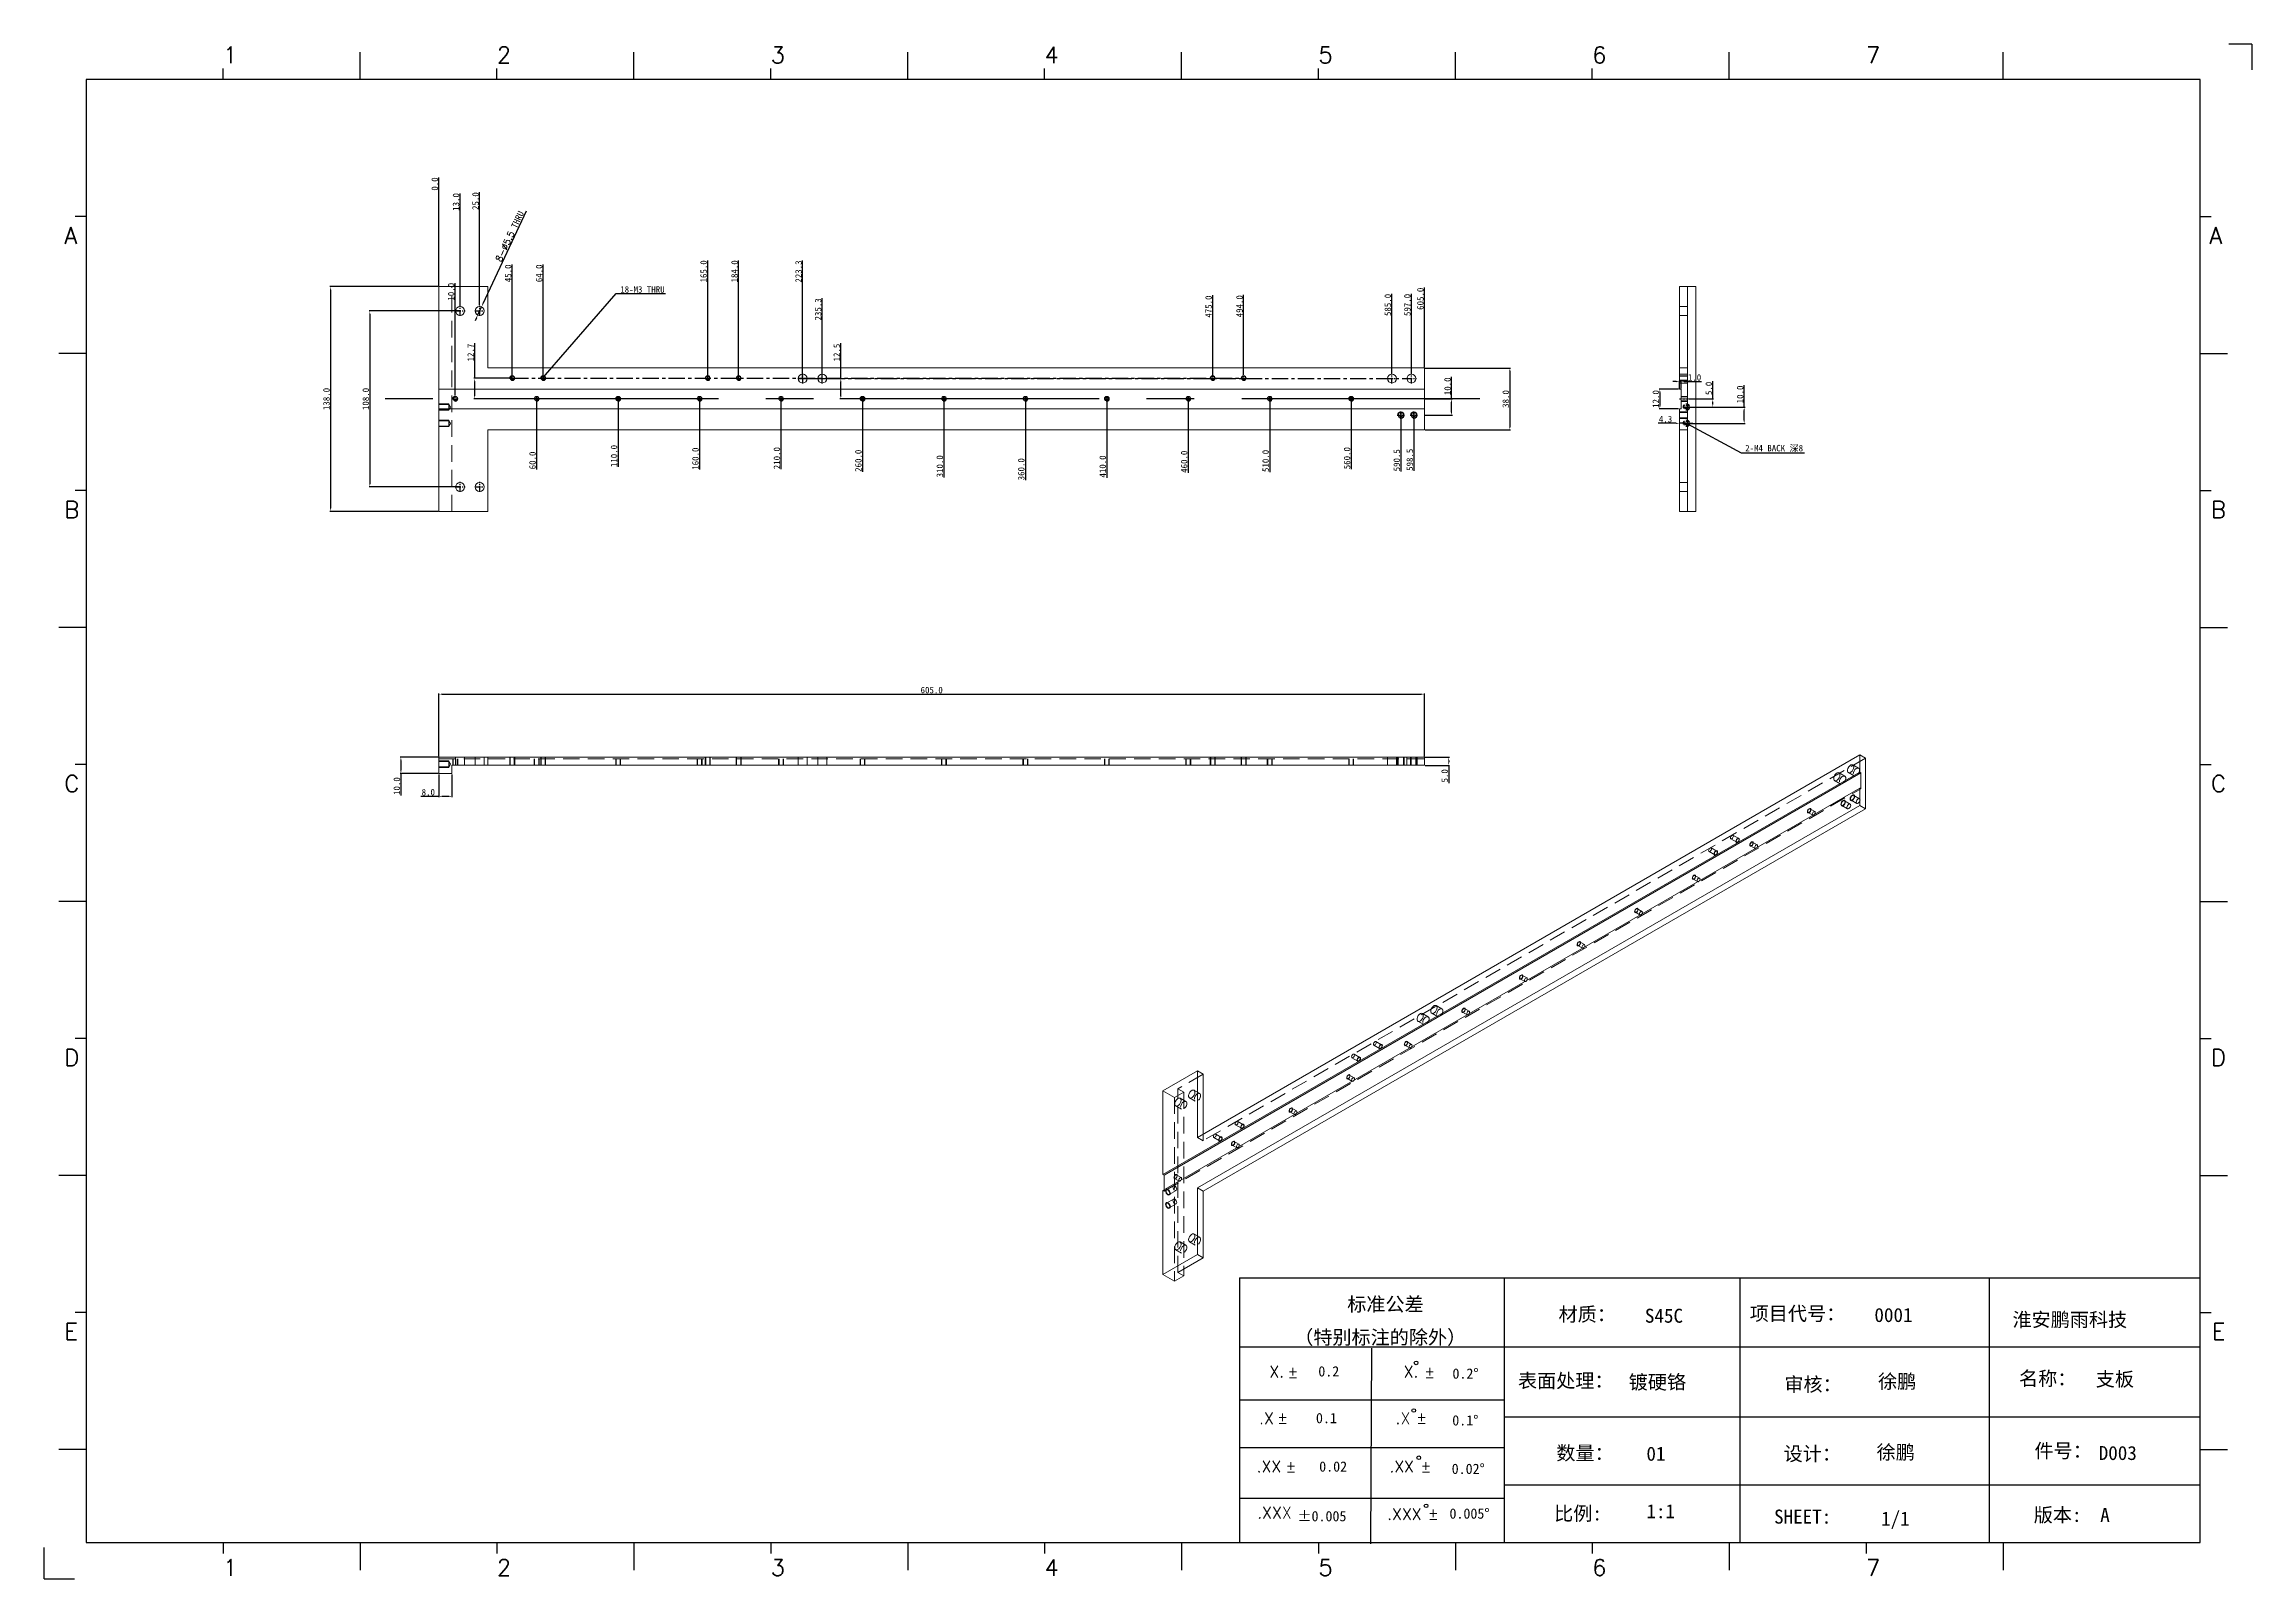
# Model space of a CAD drawing. Extents: x 83 to 30050, y -7164 to 695.
# Drawn here: x 13647 to 15002, y -3817 to -2875 of the extents above; entities that cross this region are included whole.
import ezdxf
from ezdxf.enums import TextEntityAlignment as Align

# ---------------------------------------------------------------- set-up
doc = ezdxf.new("R2010")
doc.units = 0
doc.header["$LTSCALE"] = 8
doc.header["$MEASUREMENT"] = 0
doc.header["$PDSIZE"] = 5
doc.linetypes.add('CENTER', pattern=[2, 1.25, -0.25, 0.25, -0.25])
doc.linetypes.add('HIDDEN', pattern=[1.905, 1.27, -0.635])
doc.layers.get('0').update_dxf_attribs({"linetype": 'CONTINUOUS'})
doc.layers.get('Defpoints').update_dxf_attribs({"linetype": 'CONTINUOUS'})
doc.layers.add('41', color=3, linetype='CONTINUOUS')
doc.layers.add('dim', color=82, linetype='CONTINUOUS', lineweight=9)
doc.layers.add('screw', color=33, linetype='CONTINUOUS', lineweight=13)
doc.styles.add('SIMPLEX', font='SIMPLEX')
doc.styles.get("Standard").update_dxf_attribs({"font": '', "height": 4})
doc.styles.add('TXT', font='txt.shx', dxfattribs={"bigfont": 'gbcbig.shx'})
doc.styles.get('Standard').set_extended_font_data('SimSun')
doc.dimstyles.new('ISO-25', dxfattribs={"dimtxt": 6, "dimasz": 2.5, "dimexe": 1.25, "dimexo": 0.625, "dimtad": 1, "dimdec": 1, "dimzin": 1, "dimdsep": 46, "dimtxsty": 'Standard', "dimcen": 2.5, "dimadec": 0, "dimazin": 0, "dimtm": 1e-09, "dimtfac": 1, "dimtdec": 1, "dimtmove": 0, "dimatfit": 3, "dimfxl": 1, "dimtolj": 1, "dimtzin": 0, "dimarcsym": 0})

msp = doc.modelspace()

# ---------------------------------------------------------------- texts
at = {"layer": 'dim', "char_height": 4, "attachment_point": 7}
for s, insert in [('\\A1;18-M3 THRU', (14000.435, -3027.874)), ('\\A1;2-M4 BACK 深8', (14690.998, -3125.572))]:
    msp.add_mtext(s, dxfattribs=dict(at, insert=insert))

# ---------------------------------------------------------------- blocks, each defined once
blk = doc.blocks.new('A$C0BB32EA6')
at = {"layer": '41'}
for p, q in [((90.21, 427.84), (90.21, 435.66)), ((168.4, 427.84), (168.4, 435.66)), ((168.4, 427.84), (168.4, 435.66)), ((168.4, 427.84), (168.4, 435.66)), ((246.58, 427.84), (246.58, 435.66)), ((246.58, 427.84), (246.58, 435.66)), ((324.77, 427.84), (324.77, 435.66)), ((402.96, 427.84), (402.96, 435.66)), ((481.15, 427.84), (481.15, 435.66)), ((559.34, 427.84), (559.34, 435.66)), ((51.11, 427.84), (51.11, 430.97)), ((129.3, 427.84), (129.3, 430.97)), ((129.3, 427.84), (129.3, 430.97)), ((129.3, 427.84), (129.3, 430.97)), ((207.49, 427.84), (207.49, 430.97)), ((207.49, 427.84), (207.49, 430.97)), ((285.68, 427.84), (285.68, 430.97)), ((363.87, 427.84), (363.87, 430.97)), ((442.06, 427.84), (442.06, 430.97)), ((615.63, 427.84), (12.02, 427.84)), ((12.02, 427.84), (12.02, 10.32)), ((615.63, 10.32), (615.63, 427.84)), ((12.02, 388.75), (8.89, 388.75)), ((615.63, 388.75), (618.76, 388.75)), ((12.02, 349.66), (4.2, 349.66)), ((615.63, 349.66), (623.45, 349.66)), ((12.02, 310.56), (8.89, 310.56)), ((615.63, 310.56), (618.76, 310.56)), ((12.02, 271.47), (4.2, 271.47)), ((615.63, 271.47), (623.45, 271.47)), ((12.02, 232.37), (8.89, 232.37)), ((615.63, 232.37), (618.76, 232.37)), ((12.02, 193.28), (4.2, 193.28)), ((615.63, 193.28), (623.45, 193.28)), ((12.02, 154.18), (8.89, 154.18)), ((615.63, 154.18), (618.76, 154.18)), ((12.02, 115.09), (4.2, 115.09)), ((615.63, 115.09), (623.45, 115.09)), ((341.34, 85.85), (615.63, 85.85)), ((341.34, 85.85), (341.34, 10.32)), ((416.87, 85.85), (416.87, 10.32)), ((484.16, 85.85), (484.16, 10.32)), ((555.4, 85.7), (555.4, 10.17)), ((12.02, 76), (8.89, 76)), ((615.63, 76), (618.76, 76)), ((615.63, 66.14), (341.34, 66.14)), ((378.86, 10.02), (379.1, 65.84)), ((341.34, 51.12), (416.87, 51.12)), ((615.63, 46.17), (416.87, 46.17)), ((12.02, 36.9), (4.2, 36.9)), ((341.34, 37.5), (401.12, 37.5)), ((341.34, 37.5), (416.87, 37.5)), ((615.63, 36.9), (623.45, 36.9)), ((615.63, 26.74), (416.87, 26.74)), ((341.34, 23.05), (401.87, 23.05)), ((341.34, 23.05), (401.87, 23.05)), ((341.34, 23.05), (401.87, 23.05)), ((341.34, 23.05), (401.87, 23.05)), ((341.34, 23.05), (401.87, 23.05)), ((341.34, 23.05), (416.87, 23.05)), ((12.02, 10.32), (615.63, 10.32)), ((51.11, 10.32), (51.11, 7.19)), ((90.21, 10.32), (90.21, 2.5)), ((129.3, 10.32), (129.3, 7.19)), ((168.4, 10.32), (168.4, 2.5)), ((207.49, 10.32), (207.49, 7.19)), ((246.58, 10.32), (246.58, 2.5)), ((285.68, 10.32), (285.68, 7.19)), ((324.77, 10.32), (324.77, 2.5)), ((326.34, 10.32), (401.87, 10.32)), ((363.87, 10.32), (363.87, 7.19)), ((402.96, 10.32), (402.96, 2.5)), ((442.06, 10.32), (442.06, 7.19)), ((481.15, 10.32), (481.15, 2.5)), ((520.24, 10.32), (520.24, 7.19)), ((559.34, 10.32), (559.34, 2.5))]:
    blk.add_line(p, q, dxfattribs=at)
at = {"layer": '41', "linetype": 'Continuous'}
for p, q in [((630.37, 437.94), (623.79, 437.94)), ((630.37, 437.94), (630.37, 430.59)), ((0, 0), (0, 8.98)), ((0, 0), (8.64, 0))]:
    blk.add_line(p, q, dxfattribs=at)
at = {"layer": '41'}
for centre in [(391.73, 61.61), (391.07, 48.04), (392.49, 34.54), (394.6, 20.83)]:
    blk.add_circle(centre, 0.516, dxfattribs=at)
at = {"layer": '41', "style": 'SIMPLEX'}
for s, height, p in [('1', 4.69, (51.11, 432.54)), ('2', 4.69, (129.3, 432.54)), ('3', 4.69, (207.49, 432.54)), ('4', 4.69, (285.68, 432.54)), ('5', 4.69, (363.87, 432.54)), ('6', 4.69, (442.06, 432.54)), ('7', 4.69, (520.24, 432.54)), ('A', 4.75, (5.76, 380.93)), ('A', 4.75, (618.27, 380.93)), ('B', 4.75, (5.76, 302.74)), ('B', 4.75, (618.72, 302.74)), ('C', 4.75, (5.76, 224.55)), ('C', 4.75, (618.72, 224.55)), ('D', 4.75, (5.76, 146.37)), ('D', 4.75, (618.72, 146.37)), ('E', 4.75, (5.76, 68.18)), ('E', 4.75, (618.95, 68.18)), ('X.', 3.284, (349.84, 57.49)), ('%%p', 3.284, (355.04, 57.36)), ('X.', 3.284, (388.21, 57.49)), ('%%p', 3.284, (394.07, 57.36)), ('.X', 3.284, (346.89, 44.16)), ('%%p', 3.284, (352.09, 44.33)), ('.X', 3.284, (385.9, 44.16)), ('%%p', 3.284, (391.76, 44.33)), ('.XX', 3.284, (346.2, 30.42)), ('%%p', 3.284, (354.44, 30.46)), ('.XX', 3.284, (384.11, 30.42)), ('%%p', 3.284, (393.01, 30.46)), ('.XXX', 3.284, (383.48, 16.83)), ('%%p', 3.284, (395.11, 16.95)), ('1', 4.69, (51.11, 0.87)), ('2', 4.69, (129.3, 0.87)), ('3', 4.69, (207.49, 0.87)), ('4', 4.69, (285.68, 0.87)), ('5', 4.69, (363.87, 0.87)), ('6', 4.69, (442.06, 0.87)), ('7', 4.69, (520.24, 0.87))]:
    blk.add_text(s, height=height, dxfattribs=at).set_placement(p)
at = {"layer": '41', "linetype": 'Continuous'}
for s, p in [('标准公差', (372.08, 76.36)), ('材质：', (432.42, 73.5)), ('项目代号：', (486.99, 73.71)), ('淮安鹏雨科技', (562.04, 71.96)), ('（特别标注的除外）', (356.94, 66.94)), ('表面处理：', (420.83, 54.55)), ('审核：', (496.9, 53.5)), ('名称：', (563.9, 55.18)), ('数量：', (431.79, 33.91)), ('设计：', (496.69, 33.7)), ('件号：', (568.32, 34.55)), ('比例:', (431.16, 16.65)), ('SHEET:', (493.95, 15.75)), ('1/1', (524.5, 15.18)), ('版本:', (568.11, 16.23))]:
    blk.add_text(s, height=4, dxfattribs=at).set_placement(p)
at = {"layer": '41'}
for s, p in [('0.2', (363.82, 57.75)), ('0.2%%D', (402.12, 57.11)), ('0.1', (363.14, 44.41)), ('0.1%%D', (402.07, 43.76)), ('0.02', (364.07, 30.58)), ('0.02%%D', (401.9, 29.93)), ('0.005%%D', (401.27, 17.16))]:
    blk.add_text(s, height=2.929, dxfattribs=at).set_placement(p)
at = {"layer": '41', "style": 'SIMPLEX'}
blk.add_text('.XXX', height=3.284, dxfattribs=at).set_placement((351.31, 18.87), align=Align.MIDDLE_CENTER)
at = {"layer": '41'}
blk.add_text('%%P0.005', height=2.929, dxfattribs=at).set_placement((364.87, 17.89), align=Align.MIDDLE_CENTER)
at = {"layer": '41', "linetype": 'Continuous'}
for tag, p in [('材质', (457.07, 73.08)), ('代号', (522.6, 73.29)), ('表面处理', (452.44, 54.13)), ('审核', (523.65, 54.34)), ('名称', (585.81, 54.97)), ('数量', (457.5, 33.7)), ('设计', (523.23, 34.13)), ('件号', (586.65, 33.91)), ('比例', (457.5, 17.28)), ('版本', (587.08, 16.23))]:
    blk.add_attdef(tag, p, '', height=4, dxfattribs=at)
blk = doc.blocks.new('screw_m3_l')
at = {"layer": 'screw', "color": 1, "linetype": 'CENTER', "ltscale": 0.1905}
for p, q in [((-1.65, 0), (1.65, 0)), ((0, -1.65), (0, 1.65))]:
    blk.add_line(p, q, dxfattribs=at)
at = {"layer": 'screw', "color": 33, "linetype": 'Continuous'}
blk.add_circle((0, 0), 1.25, dxfattribs=at)
at = {"layer": 'screw', "color": 92, "linetype": 'Continuous'}
blk.add_arc((0, 0), 1.5, 270, 180, dxfattribs=at)
at = {"layer": 'screw', "color": 6, "linetype": 'Continuous', "style": 'TXT'}
blk.add_text('M3', height=0.6, dxfattribs=at).set_placement((-0.51, -0.75))
blk = doc.blocks.new('screw_m4_l')
at = {"layer": 'screw', "color": 1, "linetype": 'CENTER', "ltscale": 0.254}
for p, q in [((-2.2, 0), (2.2, 0)), ((0, -2.2), (0, 2.2))]:
    blk.add_line(p, q, dxfattribs=at)
at = {"layer": 'screw', "color": 33, "linetype": 'Continuous'}
blk.add_circle((0, 0), 1.65, dxfattribs=at)
at = {"layer": 'screw', "color": 92, "linetype": 'Continuous'}
blk.add_arc((0, 0), 2, 270, 180, dxfattribs=at)
at = {"layer": 'screw', "color": 6, "linetype": 'Continuous', "style": 'TXT'}
blk.add_text('M4', height=0.8, dxfattribs=at).set_placement((-0.68, -1))
blk = doc.blocks.new('*D900')
at = {"layer": 'Defpoints', "color": 0}
for p in [(13902.1, -3039), (13846.7, -3147), (13902.1, -3147)]:
    blk.add_point(p, dxfattribs=at)
at = {"layer": 'dim', "color": 0, "lineweight": -2}
for p, q in [((13901.6, -3039), (13846.2, -3039)), ((13846.7, -3041), (13846.7, -3145)), ((13901.6, -3147), (13846.2, -3147))]:
    blk.add_line(p, q, dxfattribs=at)
at = {"layer": 'dim', "color": 0}
for points in [[(13846.4, -3041), (13847, -3041), (13846.7, -3039)], [(13846.4, -3145), (13847, -3145), (13846.7, -3147)]]:
    blk.add_solid(points, dxfattribs=at)
at = {"layer": 'dim', "color": 0, "insert": (13844.2, -3093), "char_height": 4, "attachment_point": 5, "rotation": 90}
blk.add_mtext('\\A1;108.0', dxfattribs=at)
blk = doc.blocks.new('*D901')
at = {"layer": 'Defpoints', "color": 0}
for p in [(13889.1, -3024), (13822.6, -3162), (13889.1, -3162)]:
    blk.add_point(p, dxfattribs=at)
at = {"layer": 'dim', "color": 0, "lineweight": -2}
for p, q in [((13888.6, -3024), (13822.1, -3024)), ((13822.6, -3026), (13822.6, -3160)), ((13888.6, -3162), (13822.1, -3162))]:
    blk.add_line(p, q, dxfattribs=at)
at = {"layer": 'dim', "color": 0}
for points in [[(13822.3, -3026), (13822.9, -3026), (13822.6, -3024)], [(13822.3, -3160), (13822.9, -3160), (13822.6, -3162)]]:
    blk.add_solid(points, dxfattribs=at)
at = {"layer": 'dim', "color": 0, "insert": (13820.1, -3093), "char_height": 4, "attachment_point": 5, "rotation": 90}
blk.add_mtext('\\A1;138.0', dxfattribs=at)
blk = doc.blocks.new('*D902')
at = {"layer": 'Defpoints', "color": 0}
for p in [(14494.1, -3074), (14494.1, -3112), (14546.5, -3112)]:
    blk.add_point(p, dxfattribs=at)
at = {"layer": 'dim', "color": 0, "lineweight": -2}
for p, q in [((14494.6, -3074), (14547, -3074)), ((14546.5, -3076), (14546.5, -3110)), ((14494.6, -3112), (14547, -3112))]:
    blk.add_line(p, q, dxfattribs=at)
at = {"layer": 'dim', "color": 0}
for points in [[(14546.2, -3076), (14546.9, -3076), (14546.5, -3074)], [(14546.2, -3110), (14546.9, -3110), (14546.5, -3112)]]:
    blk.add_solid(points, dxfattribs=at)
at = {"layer": 'dim', "color": 0, "insert": (14544, -3093), "char_height": 4, "attachment_point": 5, "rotation": 90}
blk.add_mtext('\\A1;38.0', dxfattribs=at)
blk = doc.blocks.new('*D903')
at = {"layer": 'Defpoints', "color": 0}
for p in [(13934.1, -3080.3), (13911.1, -3093), (13934.1, -3093)]:
    blk.add_point(p, dxfattribs=at)
at = {"layer": 'dim', "color": 0, "lineweight": -2}
for p, q in [((13911.1, -3080.3), (13911.1, -3058.8)), ((13933.6, -3080.3), (13910.6, -3080.3)), ((13911.1, -3091), (13911.1, -3082.3)), ((13933.6, -3093), (13910.6, -3093))]:
    blk.add_line(p, q, dxfattribs=at)
at = {"layer": 'dim', "color": 0}
for points in [[(13910.8, -3082.3), (13911.4, -3082.3), (13911.1, -3080.3)], [(13910.8, -3091), (13911.4, -3091), (13911.1, -3093)]]:
    blk.add_solid(points, dxfattribs=at)
at = {"layer": 'dim', "color": 0, "insert": (13908.6, -3064.5), "char_height": 4, "attachment_point": 5, "rotation": 90}
blk.add_mtext('\\A1;12.7', dxfattribs=at)
blk = doc.blocks.new('*D904')
at = {"layer": 'Defpoints', "color": 0}
for p in [(14112.4, -3080.5), (14135.8, -3093), (14149.1, -3093)]:
    blk.add_point(p, dxfattribs=at)
at = {"layer": 'dim', "color": 0, "lineweight": -2}
for p, q in [((14135.8, -3080.5), (14135.8, -3058.8)), ((14112.9, -3080.5), (14136.3, -3080.5)), ((14135.8, -3091), (14135.8, -3082.5)), ((14148.6, -3093), (14135.3, -3093))]:
    blk.add_line(p, q, dxfattribs=at)
at = {"layer": 'dim', "color": 0}
for points in [[(14135.5, -3082.5), (14136.2, -3082.5), (14135.8, -3080.5)], [(14135.5, -3091), (14136.2, -3091), (14135.8, -3093)]]:
    blk.add_solid(points, dxfattribs=at)
at = {"layer": 'dim', "color": 0, "insert": (14133.3, -3064.5), "char_height": 4, "attachment_point": 5, "rotation": 90}
blk.add_mtext('\\A1;12.5', dxfattribs=at)
blk = doc.blocks.new('*D906')
at = {"layer": 'Defpoints', "color": 0}
for p in [(13889.1, -2965.6), (13889.1, -3024), (13889.1, -3024)]:
    blk.add_point(p, dxfattribs=at)
at = {"layer": 'dim', "color": 0, "lineweight": -2}
blk.add_line((13889.1, -3023.5), (13889.1, -2957.1), dxfattribs=at)
at = {"layer": 'dim', "color": 0, "insert": (13886.6, -2961.1), "char_height": 4, "attachment_point": 5, "rotation": 90}
blk.add_mtext('\\A1;0.0', dxfattribs=at)
blk = doc.blocks.new('*D907')
at = {"layer": 'Defpoints', "color": 0}
for p in [(13902.1, -2977.8), (13889.1, -3024), (13902.1, -3036.2)]:
    blk.add_point(p, dxfattribs=at)
at = {"layer": 'dim', "color": 0, "lineweight": -2}
blk.add_line((13902.1, -3035.7), (13902.1, -2966.9), dxfattribs=at)
at = {"layer": 'dim', "color": 0, "insert": (13899.6, -2972.1), "char_height": 4, "attachment_point": 5, "rotation": 90}
blk.add_mtext('\\A1;13.0', dxfattribs=at)
blk = doc.blocks.new('*D908')
at = {"layer": 'Defpoints', "color": 0}
for p in [(13914.1, -2977.5), (13889.1, -3024), (13914.1, -3035.9)]:
    blk.add_point(p, dxfattribs=at)
at = {"layer": 'dim', "color": 0, "lineweight": -2}
blk.add_line((13914.1, -3035.4), (13914.1, -2966.2), dxfattribs=at)
at = {"layer": 'dim', "color": 0, "insert": (13911.6, -2971.6), "char_height": 4, "attachment_point": 5, "rotation": 90}
blk.add_mtext('\\A1;25.0', dxfattribs=at)
blk = doc.blocks.new('*D909')
at = {"layer": 'Defpoints', "color": 0}
for p in [(13889.1, -3024), (13899.1, -3032.9), (13899.1, -3091.3)]:
    blk.add_point(p, dxfattribs=at)
at = {"layer": 'dim', "color": 0, "lineweight": -2}
blk.add_line((13899.1, -3090.8), (13899.1, -3022), dxfattribs=at)
at = {"layer": 'dim', "color": 0, "insert": (13896.6, -3027.2), "char_height": 4, "attachment_point": 5, "rotation": 90}
blk.add_mtext('\\A1;10.0', dxfattribs=at)
blk = doc.blocks.new('*D910')
at = {"layer": 'Defpoints', "color": 0}
for p in [(13934.1, -3021.9), (13889.1, -3024), (13934.1, -3080.3)]:
    blk.add_point(p, dxfattribs=at)
at = {"layer": 'dim', "color": 0, "lineweight": -2}
blk.add_line((13934.1, -3079.8), (13934.1, -3010.5), dxfattribs=at)
at = {"layer": 'dim', "color": 0, "insert": (13931.6, -3015.9), "char_height": 4, "attachment_point": 5, "rotation": 90}
blk.add_mtext('\\A1;45.0', dxfattribs=at)
blk = doc.blocks.new('*D911')
at = {"layer": 'Defpoints', "color": 0}
for p in [(13953.1, -3021.9), (13889.1, -3024), (13953.1, -3080.3)]:
    blk.add_point(p, dxfattribs=at)
at = {"layer": 'dim', "color": 0, "lineweight": -2}
blk.add_line((13953.1, -3079.8), (13953.1, -3010.5), dxfattribs=at)
at = {"layer": 'dim', "color": 0, "insert": (13950.6, -3015.9), "char_height": 4, "attachment_point": 5, "rotation": 90}
blk.add_mtext('\\A1;64.0', dxfattribs=at)
blk = doc.blocks.new('*D912')
at = {"layer": 'Defpoints', "color": 0}
for p in [(13889.1, -3024), (13949.1, -3091.3), (13949.1, -3124.8)]:
    blk.add_point(p, dxfattribs=at)
at = {"layer": 'dim', "color": 0, "lineweight": -2}
blk.add_line((13949.1, -3091.8), (13949.1, -3136.2), dxfattribs=at)
at = {"layer": 'dim', "color": 0, "insert": (13946.6, -3130.7), "char_height": 4, "attachment_point": 5, "rotation": 90}
blk.add_mtext('\\A1;60.0', dxfattribs=at)
blk = doc.blocks.new('*D913')
at = {"layer": 'Defpoints', "color": 0}
for p in [(13889.1, -3024), (13999.1, -3091.3), (13999.1, -3120.8)]:
    blk.add_point(p, dxfattribs=at)
at = {"layer": 'dim', "color": 0, "lineweight": -2}
blk.add_line((13999.1, -3091.8), (13999.1, -3134.6), dxfattribs=at)
at = {"layer": 'dim', "color": 0, "insert": (13996.6, -3128), "char_height": 4, "attachment_point": 5, "rotation": 90}
blk.add_mtext('\\A1;110.0', dxfattribs=at)
blk = doc.blocks.new('*D914')
at = {"layer": 'Defpoints', "color": 0}
for p in [(13889.1, -3024), (14049.1, -3091.3), (14049.1, -3122.5)]:
    blk.add_point(p, dxfattribs=at)
at = {"layer": 'dim', "color": 0, "lineweight": -2}
blk.add_line((14049.1, -3091.8), (14049.1, -3136.3), dxfattribs=at)
at = {"layer": 'dim', "color": 0, "insert": (14046.6, -3129.6), "char_height": 4, "attachment_point": 5, "rotation": 90}
blk.add_mtext('\\A1;160.0', dxfattribs=at)
blk = doc.blocks.new('*D915')
at = {"layer": 'Defpoints', "color": 0}
for p in [(14054.1, -3021.9), (13889.1, -3024), (14054.1, -3080.3)]:
    blk.add_point(p, dxfattribs=at)
at = {"layer": 'dim', "color": 0, "lineweight": -2}
blk.add_line((14054.1, -3079.8), (14054.1, -3008.1), dxfattribs=at)
at = {"layer": 'dim', "color": 0, "insert": (14051.6, -3014.7), "char_height": 4, "attachment_point": 5, "rotation": 90}
blk.add_mtext('\\A1;165.0', dxfattribs=at)
blk = doc.blocks.new('*D916')
at = {"layer": 'Defpoints', "color": 0}
for p in [(14073.1, -3021.9), (13889.1, -3024), (14073.1, -3080.3)]:
    blk.add_point(p, dxfattribs=at)
at = {"layer": 'dim', "color": 0, "lineweight": -2}
blk.add_line((14073.1, -3079.8), (14073.1, -3008.1), dxfattribs=at)
at = {"layer": 'dim', "color": 0, "insert": (14070.6, -3014.7), "char_height": 4, "attachment_point": 5, "rotation": 90}
blk.add_mtext('\\A1;184.0', dxfattribs=at)
blk = doc.blocks.new('*D917')
at = {"layer": 'Defpoints', "color": 0}
for p in [(13889.1, -3024), (14099.1, -3091.3), (14099.1, -3122)]:
    blk.add_point(p, dxfattribs=at)
at = {"layer": 'dim', "color": 0, "lineweight": -2}
blk.add_line((14099.1, -3091.8), (14099.1, -3136.1), dxfattribs=at)
at = {"layer": 'dim', "color": 0, "insert": (14096.6, -3129.3), "char_height": 4, "attachment_point": 5, "rotation": 90}
blk.add_mtext('\\A1;210.0', dxfattribs=at)
blk = doc.blocks.new('*D918')
at = {"layer": 'Defpoints', "color": 0}
for p in [(14112.4, -3022.1), (13889.1, -3024), (14112.4, -3080.5)]:
    blk.add_point(p, dxfattribs=at)
at = {"layer": 'dim', "color": 0, "lineweight": -2}
blk.add_line((14112.4, -3080), (14112.4, -3008), dxfattribs=at)
at = {"layer": 'dim', "color": 0, "insert": (14109.9, -3014.8), "char_height": 4, "attachment_point": 5, "rotation": 90}
blk.add_mtext('\\A1;223.3', dxfattribs=at)
blk = doc.blocks.new('*D919')
at = {"layer": 'Defpoints', "color": 0}
for p in [(13889.1, -3024), (14124.4, -3045.3), (14124.4, -3080.5)]:
    blk.add_point(p, dxfattribs=at)
at = {"layer": 'dim', "color": 0, "lineweight": -2}
blk.add_line((14124.4, -3080), (14124.4, -3031.2), dxfattribs=at)
at = {"layer": 'dim', "color": 0, "insert": (14121.9, -3038), "char_height": 4, "attachment_point": 5, "rotation": 90}
blk.add_mtext('\\A1;235.3', dxfattribs=at)
blk = doc.blocks.new('*D920')
at = {"layer": 'Defpoints', "color": 0}
for p in [(13889.1, -3024), (14149.1, -3091.3), (14149.1, -3123.6)]:
    blk.add_point(p, dxfattribs=at)
at = {"layer": 'dim', "color": 0, "lineweight": -2}
blk.add_line((14149.1, -3091.8), (14149.1, -3137.7), dxfattribs=at)
at = {"layer": 'dim', "color": 0, "insert": (14146.6, -3130.9), "char_height": 4, "attachment_point": 5, "rotation": 90}
blk.add_mtext('\\A1;260.0', dxfattribs=at)
blk = doc.blocks.new('*D921')
at = {"layer": 'Defpoints', "color": 0}
for p in [(13889.1, -3024), (14199.1, -3091.3), (14199.1, -3127)]:
    blk.add_point(p, dxfattribs=at)
at = {"layer": 'dim', "color": 0, "lineweight": -2}
blk.add_line((14199.1, -3091.8), (14199.1, -3141.1), dxfattribs=at)
at = {"layer": 'dim', "color": 0, "insert": (14196.6, -3134.3), "char_height": 4, "attachment_point": 5, "rotation": 90}
blk.add_mtext('\\A1;310.0', dxfattribs=at)
blk = doc.blocks.new('*D922')
at = {"layer": 'Defpoints', "color": 0}
for p in [(13889.1, -3024), (14249.1, -3091.3), (14249.1, -3128.8)]:
    blk.add_point(p, dxfattribs=at)
at = {"layer": 'dim', "color": 0, "lineweight": -2}
blk.add_line((14249.1, -3091.8), (14249.1, -3142.9), dxfattribs=at)
at = {"layer": 'dim', "color": 0, "insert": (14246.6, -3136.1), "char_height": 4, "attachment_point": 5, "rotation": 90}
blk.add_mtext('\\A1;360.0', dxfattribs=at)
blk = doc.blocks.new('*D923')
at = {"layer": 'Defpoints', "color": 0}
for p in [(13889.1, -3024), (14299.1, -3091.5), (14299.1, -3127)]:
    blk.add_point(p, dxfattribs=at)
at = {"layer": 'dim', "color": 0, "lineweight": -2}
blk.add_line((14299.1, -3092), (14299.1, -3141.3), dxfattribs=at)
at = {"layer": 'dim', "color": 0, "insert": (14296.6, -3134.4), "char_height": 4, "attachment_point": 5, "rotation": 90}
blk.add_mtext('\\A1;410.0', dxfattribs=at)
blk = doc.blocks.new('*D924')
at = {"layer": 'Defpoints', "color": 0}
for p in [(13889.1, -3024), (14349.1, -3091.5), (14349.1, -3124.2)]:
    blk.add_point(p, dxfattribs=at)
at = {"layer": 'dim', "color": 0, "lineweight": -2}
blk.add_line((14349.1, -3092), (14349.1, -3138.4), dxfattribs=at)
at = {"layer": 'dim', "color": 0, "insert": (14346.6, -3131.5), "char_height": 4, "attachment_point": 5, "rotation": 90}
blk.add_mtext('\\A1;460.0', dxfattribs=at)
blk = doc.blocks.new('*D925')
at = {"layer": 'Defpoints', "color": 0}
for p in [(13889.1, -3024), (14364.1, -3043.6), (14364.1, -3078.8)]:
    blk.add_point(p, dxfattribs=at)
at = {"layer": 'dim', "color": 0, "lineweight": -2}
blk.add_line((14364.1, -3078.3), (14364.1, -3029.4), dxfattribs=at)
at = {"layer": 'dim', "color": 0, "insert": (14361.6, -3036.3), "char_height": 4, "attachment_point": 5, "rotation": 90}
blk.add_mtext('\\A1;475.0', dxfattribs=at)
blk = doc.blocks.new('*D926')
at = {"layer": 'Defpoints', "color": 0}
for p in [(13889.1, -3024), (14383.1, -3043.5), (14383.1, -3078.6)]:
    blk.add_point(p, dxfattribs=at)
at = {"layer": 'dim', "color": 0, "lineweight": -2}
blk.add_line((14383.1, -3078.1), (14383.1, -3029.2), dxfattribs=at)
at = {"layer": 'dim', "color": 0, "insert": (14380.6, -3036.1), "char_height": 4, "attachment_point": 5, "rotation": 90}
blk.add_mtext('\\A1;494.0', dxfattribs=at)
blk = doc.blocks.new('*D927')
at = {"layer": 'Defpoints', "color": 0}
for p in [(13889.1, -3024), (14399.1, -3091.3), (14399.1, -3123.7)]:
    blk.add_point(p, dxfattribs=at)
at = {"layer": 'dim', "color": 0, "lineweight": -2}
blk.add_line((14399.1, -3091.8), (14399.1, -3137.8), dxfattribs=at)
at = {"layer": 'dim', "color": 0, "insert": (14396.6, -3131), "char_height": 4, "attachment_point": 5, "rotation": 90}
blk.add_mtext('\\A1;510.0', dxfattribs=at)
blk = doc.blocks.new('*D928')
at = {"layer": 'Defpoints', "color": 0}
for p in [(13889.1, -3024), (14449.1, -3091.5), (14449.1, -3122)]:
    blk.add_point(p, dxfattribs=at)
at = {"layer": 'dim', "color": 0, "lineweight": -2}
blk.add_line((14449.1, -3092), (14449.1, -3136.1), dxfattribs=at)
at = {"layer": 'dim', "color": 0, "insert": (14446.6, -3129.3), "char_height": 4, "attachment_point": 5, "rotation": 90}
blk.add_mtext('\\A1;560.0', dxfattribs=at)
blk = doc.blocks.new('*D929')
at = {"layer": 'Defpoints', "color": 0}
for p in [(13889.1, -3024), (14474.1, -3042.6), (14474.1, -3077.7)]:
    blk.add_point(p, dxfattribs=at)
at = {"layer": 'dim', "color": 0, "lineweight": -2}
blk.add_line((14474.1, -3077.2), (14474.1, -3028.5), dxfattribs=at)
at = {"layer": 'dim', "color": 0, "insert": (14471.6, -3035.3), "char_height": 4, "attachment_point": 5, "rotation": 90}
blk.add_mtext('\\A1;585.0', dxfattribs=at)
blk = doc.blocks.new('*D930')
at = {"layer": 'Defpoints', "color": 0}
for p in [(13889.1, -3024), (14486.1, -3042.6), (14486.1, -3077.7)]:
    blk.add_point(p, dxfattribs=at)
at = {"layer": 'dim', "color": 0, "lineweight": -2}
blk.add_line((14486.1, -3077.2), (14486.1, -3028.5), dxfattribs=at)
at = {"layer": 'dim', "color": 0, "insert": (14483.6, -3035.3), "char_height": 4, "attachment_point": 5, "rotation": 90}
blk.add_mtext('\\A1;597.0', dxfattribs=at)
blk = doc.blocks.new('*D931')
at = {"layer": 'Defpoints', "color": 0}
for p in [(13889.1, -3024), (14479.6, -3101), (14479.6, -3123.3)]:
    blk.add_point(p, dxfattribs=at)
at = {"layer": 'dim', "color": 0, "lineweight": -2}
blk.add_line((14479.6, -3101.5), (14479.6, -3137.4), dxfattribs=at)
at = {"layer": 'dim', "color": 0, "insert": (14477.1, -3130.6), "char_height": 4, "attachment_point": 5, "rotation": 90}
blk.add_mtext('\\A1;590.5', dxfattribs=at)
blk = doc.blocks.new('*D932')
at = {"layer": 'Defpoints', "color": 0}
for p in [(13889.1, -3024), (14487.6, -3101.3), (14487.6, -3123)]:
    blk.add_point(p, dxfattribs=at)
at = {"layer": 'dim', "color": 0, "lineweight": -2}
blk.add_line((14487.6, -3101.8), (14487.6, -3137), dxfattribs=at)
at = {"layer": 'dim', "color": 0, "insert": (14485.1, -3130.3), "char_height": 4, "attachment_point": 5, "rotation": 90}
blk.add_mtext('\\A1;598.5', dxfattribs=at)
blk = doc.blocks.new('*D933')
at = {"layer": 'Defpoints', "color": 0}
for p in [(13889.1, -3024), (14494.1, -3038.8), (14494.1, -3074)]:
    blk.add_point(p, dxfattribs=at)
at = {"layer": 'dim', "color": 0, "lineweight": -2}
blk.add_line((14494.1, -3073.5), (14494.1, -3024.7), dxfattribs=at)
at = {"layer": 'dim', "color": 0, "insert": (14491.6, -3031.5), "char_height": 4, "attachment_point": 5, "rotation": 90}
blk.add_mtext('\\A1;605.0', dxfattribs=at)
blk = doc.blocks.new('*D934')
at = {"layer": 'Defpoints', "color": 0}
for p in [(13889.1, -3312.8), (13865.8, -3322.8), (13889.1, -3322.8)]:
    blk.add_point(p, dxfattribs=at)
at = {"layer": 'dim', "color": 0, "lineweight": -2}
for p, q in [((13888.6, -3312.8), (13865.3, -3312.8)), ((13865.8, -3314.8), (13865.8, -3320.8)), ((13888.6, -3322.8), (13865.3, -3322.8)), ((13865.8, -3322.8), (13865.8, -3336.2))]:
    blk.add_line(p, q, dxfattribs=at)
at = {"layer": 'dim', "color": 0}
for points in [[(13865.4, -3314.8), (13866.1, -3314.8), (13865.8, -3312.8)], [(13865.4, -3320.8), (13866.1, -3320.8), (13865.8, -3322.8)]]:
    blk.add_solid(points, dxfattribs=at)
at = {"layer": 'dim', "color": 0, "insert": (13863.3, -3330.5), "char_height": 4, "attachment_point": 5, "rotation": 90}
blk.add_mtext('\\A1;10.0', dxfattribs=at)
blk = doc.blocks.new('*D935')
at = {"layer": 'Defpoints', "color": 0}
for p in [(13889.1, -3322.8), (13897.1, -3322.8), (13889.1, -3336.8)]:
    blk.add_point(p, dxfattribs=at)
at = {"layer": 'dim', "color": 0, "lineweight": -2}
for p, q in [((13889.1, -3323.3), (13889.1, -3337.3)), ((13897.1, -3323.3), (13897.1, -3337.3)), ((13889.1, -3336.8), (13878.1, -3336.8)), ((13895.1, -3336.8), (13891.1, -3336.8))]:
    blk.add_line(p, q, dxfattribs=at)
at = {"layer": 'dim', "color": 0}
for points in [[(13891.1, -3336.4), (13891.1, -3337.1), (13889.1, -3336.8)], [(13895.1, -3336.4), (13895.1, -3337.1), (13897.1, -3336.8)]]:
    blk.add_solid(points, dxfattribs=at)
at = {"layer": 'dim', "color": 0, "insert": (13882.6, -3334.3), "char_height": 4, "attachment_point": 5}
blk.add_mtext('\\A1;8.0', dxfattribs=at)
blk = doc.blocks.new('*D936')
at = {"layer": 'Defpoints', "color": 0}
for p in [(14494.1, -3274.1), (13889.1, -3312.8), (14494.1, -3312.8)]:
    blk.add_point(p, dxfattribs=at)
at = {"layer": 'dim', "color": 0, "lineweight": -2}
for p, q in [((13889.1, -3312.3), (13889.1, -3273.6)), ((13891.1, -3274.1), (14492.1, -3274.1)), ((14494.1, -3312.3), (14494.1, -3273.6))]:
    blk.add_line(p, q, dxfattribs=at)
at = {"layer": 'dim', "color": 0}
for points in [[(13891.1, -3273.8), (13891.1, -3274.4), (13889.1, -3274.1)], [(14492.1, -3273.8), (14492.1, -3274.4), (14494.1, -3274.1)]]:
    blk.add_solid(points, dxfattribs=at)
at = {"layer": 'dim', "color": 0, "insert": (14191.6, -3271.6), "char_height": 4, "attachment_point": 5}
blk.add_mtext('\\A1;605.0', dxfattribs=at)
blk = doc.blocks.new('*D937')
at = {"layer": 'Defpoints', "color": 0}
for p in [(14494.1, -3312.8), (14494.1, -3317.8), (14509, -3317.8)]:
    blk.add_point(p, dxfattribs=at)
at = {"layer": 'dim', "color": 0, "lineweight": -2}
for p, q in [((14494.6, -3312.8), (14509.5, -3312.8)), ((14494.6, -3317.8), (14509.5, -3317.8)), ((14509, -3314.8), (14509, -3315.8)), ((14509, -3317.8), (14509, -3328.7))]:
    blk.add_line(p, q, dxfattribs=at)
at = {"layer": 'dim', "color": 0}
for points in [[(14508.7, -3314.8), (14509.3, -3314.8), (14509, -3312.8)], [(14508.7, -3315.8), (14509.3, -3315.8), (14509, -3317.8)]]:
    blk.add_solid(points, dxfattribs=at)
at = {"layer": 'dim', "color": 0, "insert": (14506.5, -3324.2), "char_height": 4, "attachment_point": 5, "rotation": 90}
blk.add_mtext('\\A1;5.0', dxfattribs=at)
blk = doc.blocks.new('*D938')
at = {"layer": 'Defpoints', "color": 0}
for p in [(14650.6, -3087), (14638.6, -3099), (14650.6, -3099)]:
    blk.add_point(p, dxfattribs=at)
at = {"layer": 'dim', "color": 0, "lineweight": -2}
for p, q in [((14650.1, -3087), (14638.1, -3087)), ((14638.6, -3089), (14638.6, -3097)), ((14650.1, -3099), (14638.1, -3099))]:
    blk.add_line(p, q, dxfattribs=at)
at = {"layer": 'dim', "color": 0}
for points in [[(14638.3, -3089), (14639, -3089), (14638.6, -3087)], [(14638.3, -3097), (14639, -3097), (14638.6, -3099)]]:
    blk.add_solid(points, dxfattribs=at)
at = {"layer": 'dim', "color": 0, "insert": (14636.1, -3093), "char_height": 4, "attachment_point": 5, "rotation": 90}
blk.add_mtext('\\A1;12.0', dxfattribs=at)
blk = doc.blocks.new('*D939')
at = {"layer": 'Defpoints', "color": 0}
for p in [(14650.6, -3087), (14651.6, -3082.3), (14651.6, -3087)]:
    blk.add_point(p, dxfattribs=at)
at = {"layer": 'dim', "color": 0, "lineweight": -2}
for p, q in [((14648.6, -3082.3), (14646.6, -3082.3)), ((14650.6, -3086.5), (14650.6, -3081.8)), ((14650.6, -3082.3), (14651.6, -3082.3)), ((14651.6, -3086.5), (14651.6, -3081.8)), ((14653.6, -3082.3), (14664.2, -3082.3))]:
    blk.add_line(p, q, dxfattribs=at)
at = {"layer": 'dim', "color": 0}
for points in [[(14648.6, -3082), (14648.6, -3082.7), (14650.6, -3082.3)], [(14653.6, -3082), (14653.6, -3082.7), (14651.6, -3082.3)]]:
    blk.add_solid(points, dxfattribs=at)
at = {"layer": 'dim', "color": 0, "insert": (14659.9, -3079.8), "char_height": 4, "attachment_point": 5}
blk.add_mtext('\\A1;1.0', dxfattribs=at)
blk = doc.blocks.new('screw_m4_g')
at = {"layer": 'screw', "color": 1, "linetype": 'CENTER', "ltscale": 0.254}
for p, q in [((-2.2, 0), (2.2, 0)), ((0, -2.2), (0, 2.2))]:
    blk.add_line(p, q, dxfattribs=at)
at = {"layer": 'screw', "color": 33, "linetype": 'HIDDEN', "ltscale": 0.254}
blk.add_circle((0, 0), 1.65, dxfattribs=at)
at = {"layer": 'screw', "color": 92, "linetype": 'HIDDEN', "ltscale": 0.254}
blk.add_arc((0, 0), 2, 270, 180, dxfattribs=at)
at = {"layer": 'screw', "color": 6, "linetype": 'Continuous', "style": 'TXT'}
blk.add_text('M4', height=0.8, dxfattribs=at).set_placement((-0.68, -1))
blk = doc.blocks.new('*D941')
at = {"layer": 'Defpoints', "color": 0}
for p in [(14654.9, -3098), (14690.4, -3098), (14654.9, -3108)]:
    blk.add_point(p, dxfattribs=at)
at = {"layer": 'dim', "color": 0, "lineweight": -2}
for p, q in [((14690.4, -3098), (14690.4, -3084.5)), ((14655.4, -3098), (14690.9, -3098)), ((14690.4, -3106), (14690.4, -3100)), ((14655.4, -3108), (14690.9, -3108))]:
    blk.add_line(p, q, dxfattribs=at)
at = {"layer": 'dim', "color": 0}
for points in [[(14690, -3100), (14690.7, -3100), (14690.4, -3098)], [(14690, -3106), (14690.7, -3106), (14690.4, -3108)]]:
    blk.add_solid(points, dxfattribs=at)
at = {"layer": 'dim', "color": 0, "insert": (14687.9, -3090.2), "char_height": 4, "attachment_point": 5, "rotation": 90}
blk.add_mtext('\\A1;10.0', dxfattribs=at)
blk = doc.blocks.new('*D943')
at = {"layer": 'Defpoints', "color": 0}
for p in [(13913, -3041.4), (13915.3, -3036.5)]:
    blk.add_point(p, dxfattribs=at)
at = {"layer": 'dim', "color": 0, "lineweight": -2}
for p, q in [((13942.6, -2977.8), (13916.1, -3034.6)), ((13912.1, -3043.3), (13911.3, -3045.1)), ((13913, -3041.4), (13915.3, -3036.5))]:
    blk.add_line(p, q, dxfattribs=at)
at = {"layer": 'dim', "color": 0}
for points in [[(13915.8, -3034.5), (13916.4, -3034.8), (13915.3, -3036.5)], [(13911.8, -3043.1), (13912.4, -3043.4), (13913, -3041.4)]]:
    blk.add_solid(points, dxfattribs=at)
at = {"layer": 'dim', "color": 0, "insert": (13932.6, -2993.2), "char_height": 4, "attachment_point": 5, "rotation": 65.0415}
blk.add_mtext('\\A1;{\\Ftxt,bigfont|c134;8-∅5.5} THRU', dxfattribs=at)
blk = doc.blocks.new('*D1411')
at = {"layer": 'Defpoints', "color": 0}
for p in [(14655.6, -3093), (14655.6, -3098), (14671.1, -3093)]:
    blk.add_point(p, dxfattribs=at)
at = {"layer": 'dim', "color": 0, "lineweight": -2}
for p, q in [((14671.1, -3093), (14671.1, -3082)), ((14656.1, -3093), (14671.6, -3093)), ((14656.1, -3098), (14671.6, -3098)), ((14671.1, -3096), (14671.1, -3095))]:
    blk.add_line(p, q, dxfattribs=at)
at = {"layer": 'dim', "color": 0}
for points in [[(14670.8, -3095), (14671.4, -3095), (14671.1, -3093)], [(14670.8, -3096), (14671.4, -3096), (14671.1, -3098)]]:
    blk.add_solid(points, dxfattribs=at)
at = {"layer": 'dim', "color": 0, "insert": (14668.6, -3086.5), "char_height": 4, "attachment_point": 5, "rotation": 90}
blk.add_mtext('\\A1;5.0', dxfattribs=at)
blk = doc.blocks.new('*D1413')
at = {"layer": 'Defpoints', "color": 0}
for p in [(14494.1, -3093), (14494.1, -3103), (14510.8, -3093)]:
    blk.add_point(p, dxfattribs=at)
at = {"layer": 'dim', "color": 0, "lineweight": -2}
for p, q in [((14510.8, -3093), (14510.8, -3079.5)), ((14494.6, -3093), (14511.3, -3093)), ((14494.6, -3103), (14511.3, -3103)), ((14510.8, -3101), (14510.8, -3095))]:
    blk.add_line(p, q, dxfattribs=at)
at = {"layer": 'dim', "color": 0}
for points in [[(14510.4, -3095), (14511.1, -3095), (14510.8, -3093)], [(14510.4, -3101), (14511.1, -3101), (14510.8, -3103)]]:
    blk.add_solid(points, dxfattribs=at)
at = {"layer": 'dim', "color": 0, "insert": (14508.3, -3085.2), "char_height": 4, "attachment_point": 5, "rotation": 90}
blk.add_mtext('\\A1;10.0', dxfattribs=at)
blk = doc.blocks.new('*D1415')
at = {"layer": 'Defpoints', "color": 0}
for p in [(14650.6, -3107.9), (14650.6, -3107.9), (14654.9, -3108)]:
    blk.add_point(p, dxfattribs=at)
at = {"layer": 'dim', "color": 0, "lineweight": -2}
for p, q in [((14648.6, -3107.9), (14637.6, -3107.9)), ((14654.9, -3107.9), (14650.6, -3107.9)), ((14654.9, -3107.5), (14654.9, -3107.4)), ((14656.9, -3107.9), (14658.9, -3107.9))]:
    blk.add_line(p, q, dxfattribs=at)
at = {"layer": 'dim', "color": 0}
for points in [[(14648.6, -3107.6), (14648.6, -3108.3), (14650.6, -3107.9)], [(14656.9, -3107.6), (14656.9, -3108.3), (14654.9, -3107.9)]]:
    blk.add_solid(points, dxfattribs=at)
at = {"layer": 'dim', "color": 0, "insert": (14642.1, -3105.4), "char_height": 4, "attachment_point": 5}
blk.add_mtext('\\A1;4.3', dxfattribs=at)

# ---------------------------------------------------------------- dimensions: what is measured, and where the dimension line sits
at = {"layer": 'dim'}
for feature_location, offset, origin, picture, middle in [((13889.129738026, -3023.955412256), (0, 58.404164857), (13889.129738026, -3023.955412256), '*D906', (13886.629988026, -2961.06260851)), ((13914.13, -3035.93), (0, 58.404), (13889.13, -3023.955), '*D908', (13911.63, -2971.626)), ((13902.13, -3036.205), (0, 58.404), (13889.13, -3023.955), '*D907', (13899.63, -2972.079)), ((14054.123, -3080.255), (0, 58.404), (13889.13, -3023.955), '*D915', (14051.623, -3014.707)), ((14073.123, -3080.255), (0, 58.404), (13889.13, -3023.955), '*D916', (14070.623, -3014.707)), ((14112.418, -3080.455), (0, 58.404), (13889.13, -3023.955), '*D918', (14109.919, -3014.763)), ((13934.123, -3080.255), (0, 58.404), (13889.13, -3023.955), '*D910', (13931.623, -3015.907)), ((13953.123, -3080.255), (0, 58.404), (13889.13, -3023.955), '*D911', (13950.623, -3015.94)), ((13899.13, -3091.305), (0, 58.404), (13889.13, -3023.955), '*D909', (13896.63, -3027.179)), ((13949.13, -3091.305), (0, -33.528), (13889.13, -3023.955), '*D912', (13946.63, -3130.744)), ((13999.13, -3091.305), (0, -29.506), (13889.13, -3023.955), '*D913', (13996.63, -3127.956)), ((14049.13, -3091.305), (0, -31.199), (13889.13, -3023.955), '*D914', (14046.63, -3129.649)), ((14099.13, -3091.305), (0, -30.69), (13889.13, -3023.955), '*D917', (14096.63, -3129.318)), ((14124.418, -3080.455), (0, 35.134), (13889.13, -3023.955), '*D919', (14121.919, -3038.032)), ((14149.13, -3091.305), (0, -32.291), (13889.13, -3023.955), '*D920', (14146.63, -3130.918)), ((14199.13, -3091.305), (0, -35.683), (13889.13, -3023.955), '*D921', (14196.63, -3134.288)), ((14249.13, -3091.305), (0, -37.515), (13889.13, -3023.955), '*D922', (14246.63, -3136.12)), ((14299.13, -3091.455), (0, -35.581), (13889.13, -3023.955), '*D923', (14296.63, -3134.402)), ((14349.13, -3091.455), (0, -32.727), (13889.13, -3023.955), '*D924', (14346.63, -3131.549)), ((14364.123, -3078.755), (0, 35.134), (13889.13, -3023.955), '*D925', (14361.623, -3036.255)), ((14383.123, -3078.605), (0, 35.134), (13889.13, -3023.955), '*D926', (14380.623, -3036.105)), ((14399.13, -3091.305), (0, -32.351), (13889.13, -3023.955), '*D927', (14396.63, -3130.956)), ((14449.13, -3091.455), (0, -30.559), (13889.13, -3023.955), '*D928', (14446.63, -3129.314)), ((14474.13, -3077.705), (0, 35.134), (13889.13, -3023.955), '*D929', (14471.63, -3035.271)), ((14486.13, -3077.705), (0, 35.134), (13889.13, -3023.955), '*D930', (14483.63, -3035.271)), ((14479.63, -3100.953), (0, -22.387), (13889.13, -3023.955), '*D931', (14477.13, -3130.607)), ((14487.63, -3101.303), (0, -21.706), (13889.13, -3023.955), '*D932', (14485.13, -3130.275)), ((14494.13, -3073.955), (0, 35.134), (13889.13, -3023.955), '*D933', (14491.63, -3031.488))]:
    dim = msp.add_ordinate_dim(feature_location=feature_location, offset=offset, dtype=1, origin=origin, dimstyle='ISO-25', override={"dimtxt": 2.5, "dimasz": 2, "dimexe": 0.49975, "dimexo": 0.49975, "dimgap": 0.49975}, dxfattribs=at)
    dim.commit()
    dim.dimension.update_dxf_attribs({"geometry": picture, "text_midpoint": middle})
dim = msp.add_diameter_dim_2p(p1=(13912.969, -3041.449), p2=(13915.29, -3036.462), text='{\\Ftxt,bigfont|c134;8-<>} THRU', dimstyle='ISO-25', override={"dimtxt": 2.5, "dimasz": 2, "dimexe": 0.49975, "dimexo": 0.49975, "dimgap": 0.49975}, dxfattribs=at)
dim.commit()
dim.dimension.update_dxf_attribs({"geometry": '*D943', "text_midpoint": (13934.919, -2994.288), "dimtype": 163})
for base, p1, p2, picture, middle in [((13822.593, -3161.955), (13889.13, -3023.955), (13889.13, -3161.955), '*D901', (13820.093, -3092.955)), ((13846.7, -3146.955), (13902.13, -3038.955), (13902.13, -3146.955), '*D900', (13844.201, -3092.955)), ((14546.53, -3111.955), (14494.13, -3073.955), (14494.13, -3111.955), '*D902', (14544.03, -3092.955)), ((14510.753, -3092.955), (14494.13, -3102.953), (14494.13, -3092.955), '*D1413', (14508.253, -3085.233)), ((14638.62, -3098.955), (14650.617, -3086.955), (14650.617, -3098.955), '*D938', (14636.12, -3092.955)), ((14690.364, -3097.955), (14654.921, -3107.955), (14654.921, -3097.955), '*D941', (14687.864, -3090.233)), ((14671.11, -3092.955), (14655.617, -3097.955), (14655.617, -3092.955), '*D1411', (14668.61, -3086.5)), ((13865.782, -3322.751), (13889.13, -3312.751), (13889.13, -3322.751), '*D934', (13863.282, -3330.473)), ((14509.008, -3317.751), (14494.13, -3312.751), (14494.13, -3317.751), '*D937', (14506.508, -3324.206))]:
    dim = msp.add_linear_dim(base=base, p1=p1, p2=p2, angle=90, dimstyle='ISO-25', override={"dimtxt": 2.5, "dimasz": 2, "dimexe": 0.49975, "dimexo": 0.49975, "dimgap": 0.49975}, dxfattribs=at)
    dim.commit()
    dim.dimension.update_dxf_attribs({"geometry": picture, "text_midpoint": middle})
for base, p1, p2, picture, middle in [((13911.093, -3092.955), (13934.123, -3080.255), (13934.123, -3092.955), '*D903', (13911.093, -3064.516)), ((14135.832, -3092.955), (14112.418, -3080.455), (14149.13, -3092.955), '*D904', (14135.832, -3064.508))]:
    dim = msp.add_linear_dim(base=base, p1=p1, p2=p2, angle=90, dimstyle='ISO-25', override={"dimtxt": 2.5, "dimasz": 2, "dimexe": 0.49975, "dimexo": 0.49975, "dimgap": 0.49975}, dxfattribs=at)
    dim.commit()
    dim.dimension.update_dxf_attribs({"geometry": picture, "text_midpoint": middle, "dimtype": 160})
for base, p1, p2, picture, middle in [((14651.617, -3082.318), (14650.617, -3086.955), (14651.617, -3086.955), '*D939', (14659.916, -3079.818)), ((14494.13, -3274.086), (13889.13, -3312.751), (14494.13, -3312.751), '*D936', (14191.63, -3271.587)), ((13889.13, -3336.772), (13897.13, -3322.751), (13889.13, -3322.751), '*D935', (13882.63, -3334.272))]:
    dim = msp.add_linear_dim(base=base, p1=p1, p2=p2, dimstyle='ISO-25', override={"dimtxt": 2.5, "dimasz": 2, "dimexe": 0.49975, "dimexo": 0.49975, "dimgap": 0.49975}, dxfattribs=at)
    dim.commit()
    dim.dimension.update_dxf_attribs({"geometry": picture, "text_midpoint": middle})
dim = msp.add_linear_dim(base=(14650.617, -3107.923), p1=(14654.921, -3107.955), p2=(14650.617, -3107.923), dimstyle='ISO-25', override={"dimtxt": 2.5, "dimasz": 2, "dimexe": 0.49975, "dimexo": 0.49975, "dimgap": 0.49975}, dxfattribs=at)
dim.commit()
dim.dimension.update_dxf_attribs({"geometry": '*D1415', "text_midpoint": (14642.128, -3107.923), "dimtype": 160})

# ---------------------------------------------------------------- linework, layer by layer
at = {"color": 7, "linetype": 'Continuous', "lineweight": 15}
for p, q in [((13889.13, -3023.955), (13919.13, -3023.955)), ((13889.13, -3023.955), (13889.13, -3086.955)), ((13919.13, -3023.955), (13919.13, -3073.955)), ((14650.617, -3023.955), (14655.617, -3023.955)), ((14650.617, -3023.955), (14650.617, -3073.955)), ((14655.617, -3023.955), (14655.617, -3073.955)), ((14655.617, -3023.955), (14660.617, -3023.955)), ((14660.617, -3023.955), (14660.617, -3161.955)), ((14494.13, -3073.955), (13919.13, -3073.955)), ((14494.13, -3073.955), (14494.13, -3086.955)), ((14650.617, -3073.955), (14650.617, -3086.955)), ((14655.617, -3073.955), (14650.617, -3073.955)), ((14655.617, -3111.955), (14655.617, -3073.955)), ((14494.13, -3086.955), (13889.13, -3086.955)), ((13889.13, -3086.955), (13889.13, -3098.955)), ((14494.13, -3086.955), (14494.13, -3098.955)), ((14650.617, -3086.955), (14651.617, -3086.955)), ((14651.617, -3086.955), (14651.617, -3098.955)), ((13889.13, -3098.955), (14494.13, -3098.955)), ((13889.13, -3098.955), (13889.13, -3161.955)), ((14494.13, -3098.955), (14494.13, -3111.955)), ((14650.617, -3098.955), (14650.617, -3111.955)), ((14651.617, -3098.955), (14650.617, -3098.955)), ((13919.13, -3111.955), (14494.13, -3111.955)), ((13919.13, -3161.955), (13919.13, -3111.955)), ((14650.617, -3111.955), (14655.617, -3111.955)), ((14650.617, -3161.955), (14650.617, -3111.955)), ((14655.617, -3161.955), (14655.617, -3111.955)), ((13919.13, -3161.955), (13889.13, -3161.955)), ((14655.617, -3161.955), (14650.617, -3161.955)), ((14660.617, -3161.955), (14655.617, -3161.955)), ((13889.13, -3312.751), (13889.13, -3322.751)), ((13919.13, -3312.751), (13889.13, -3312.751)), ((13897.13, -3317.751), (13919.13, -3317.751)), ((13897.13, -3322.751), (13897.13, -3317.751)), ((13919.13, -3317.751), (13919.13, -3312.751)), ((13919.13, -3312.751), (14494.13, -3312.751)), ((13919.13, -3317.751), (14494.13, -3317.751)), ((14761.373, -3311.298), (14354.787, -3546.015)), ((14494.13, -3312.751), (14494.13, -3317.751)), ((14761.373, -3311.298), (14761.373, -3321.913)), ((14764.909, -3313.339), (14761.373, -3311.298)), ((14764.909, -3344.367), (14764.909, -3313.339)), ((13889.13, -3322.751), (13897.13, -3322.751)), ((14761.373, -3321.913), (14333.574, -3568.876)), ((14333.574, -3578.675), (14761.373, -3331.711)), ((14762.081, -3322.321), (14334.281, -3569.285)), ((14761.373, -3321.913), (14762.081, -3322.321)), ((14761.373, -3331.711), (14761.373, -3342.326)), ((14762.081, -3332.12), (14761.373, -3331.711)), ((14762.081, -3322.321), (14762.081, -3332.12)), ((14354.787, -3577.044), (14761.373, -3342.326)), ((14358.323, -3579.085), (14764.909, -3344.367)), ((14761.373, -3342.326), (14764.909, -3344.367)), ((14333.574, -3517.434), (14354.787, -3505.188)), ((14354.787, -3505.188), (14354.787, -3546.015)), ((14354.787, -3505.188), (14358.323, -3507.229)), ((14358.323, -3507.229), (14358.323, -3543.974)), ((14333.574, -3517.434), (14333.574, -3568.876)), ((14334.281, -3569.285), (14333.574, -3568.876)), ((14334.281, -3569.285), (14334.281, -3578.267)), ((14354.787, -3617.871), (14354.787, -3577.044)), ((14358.323, -3579.085), (14354.787, -3577.044)), ((14333.574, -3578.675), (14333.574, -3630.117)), ((14358.323, -3619.912), (14358.323, -3579.085)), ((14354.787, -3617.871), (14333.574, -3630.117)), ((14358.323, -3619.912), (14354.787, -3617.871)), ((14333.574, -3630.117), (14340.645, -3634.199)), ((14340.645, -3634.199), (14346.302, -3630.933)), ((14342.766, -3628.892), (14358.323, -3619.912)), ((14346.302, -3630.933), (14342.766, -3628.892)), ((14346.302, -3626.851), (14346.302, -3630.933))]:
    msp.add_line(p, q, dxfattribs=at)
at = {"color": 7, "linetype": 'HIDDEN', "lineweight": 0}
for p, q in [((13897.13, -3161.955), (13897.13, -3023.955)), ((14655.617, -3036.205), (14650.617, -3036.205)), ((14650.617, -3041.705), (14655.617, -3041.705)), ((14655.617, -3077.705), (14650.617, -3077.705)), ((14650.617, -3078.755), (14650.617, -3081.755)), ((14650.617, -3078.755), (14650.617, -3081.755)), ((14650.617, -3078.755), (14650.617, -3081.755)), ((14650.617, -3078.755), (14650.617, -3081.755)), ((14650.617, -3078.755), (14650.617, -3081.755)), ((14650.617, -3078.755), (14650.617, -3081.755)), ((14655.617, -3079.005), (14650.617, -3079.005)), ((14650.617, -3081.505), (14655.617, -3081.505)), ((14650.617, -3083.205), (14655.617, -3083.205)), ((13895.13, -3096.305), (13889.13, -3096.305)), ((13889.13, -3099.605), (13895.13, -3099.605)), ((13895.13, -3099.955), (13895.13, -3095.955)), ((13895.13, -3097.955), (13895.13, -3096.305)), ((13896.121, -3097.955), (13895.13, -3096.305)), ((13895.13, -3099.605), (13895.13, -3097.955)), ((13895.13, -3099.605), (13896.121, -3097.955)), ((14655.617, -3101.303), (14650.617, -3101.303)), ((14655.617, -3091.705), (14651.617, -3091.705)), ((14651.617, -3094.205), (14655.617, -3094.205)), ((13895.13, -3106.305), (13889.13, -3106.305)), ((13889.13, -3109.605), (13895.13, -3109.605)), ((13895.13, -3109.955), (13895.13, -3105.955)), ((13895.13, -3107.955), (13895.13, -3106.305)), ((13896.121, -3107.955), (13895.13, -3106.305)), ((13895.13, -3109.605), (13895.13, -3107.955)), ((13895.13, -3109.605), (13896.121, -3107.955)), ((14650.617, -3104.603), (14655.617, -3104.603)), ((14655.617, -3144.205), (14650.617, -3144.205)), ((14650.617, -3149.705), (14655.617, -3149.705)), ((13889.13, -3313.751), (14494.13, -3313.751)), ((13895.13, -3315.405), (13889.13, -3315.405)), ((13889.13, -3318.705), (13895.13, -3318.705)), ((13895.13, -3319.055), (13895.13, -3315.055)), ((13895.13, -3319.055), (13895.13, -3315.055)), ((13895.13, -3318.705), (13895.13, -3315.405)), ((13896.121, -3317.055), (13895.13, -3315.405)), ((13895.13, -3318.705), (13896.121, -3317.055)), ((13897.88, -3313.751), (13897.88, -3317.751)), ((13899.38, -3312.751), (13899.38, -3317.751)), ((13900.38, -3317.751), (13900.38, -3313.751)), ((13904.88, -3317.751), (13904.88, -3312.751)), ((13911.38, -3312.751), (13911.38, -3317.751)), ((13916.88, -3317.751), (13916.88, -3312.751)), ((13935.623, -3312.751), (13932.623, -3312.751)), ((13932.873, -3312.751), (13932.873, -3317.751)), ((13935.373, -3317.751), (13935.373, -3312.751)), ((13947.88, -3313.751), (13947.88, -3317.751)), ((13950.38, -3317.751), (13950.38, -3313.751)), ((13954.623, -3312.751), (13951.623, -3312.751)), ((13951.873, -3312.751), (13951.873, -3317.751)), ((13954.373, -3317.751), (13954.373, -3312.751)), ((13997.88, -3313.751), (13997.88, -3317.751)), ((14000.38, -3317.751), (14000.38, -3313.751)), ((14047.88, -3313.751), (14047.88, -3317.751)), ((14050.38, -3317.751), (14050.38, -3313.751)), ((14055.623, -3312.751), (14052.623, -3312.751)), ((14052.873, -3312.751), (14052.873, -3317.751)), ((14055.373, -3317.751), (14055.373, -3312.751)), ((14074.623, -3312.751), (14071.623, -3312.751)), ((14071.873, -3312.751), (14071.873, -3317.751)), ((14074.373, -3317.751), (14074.373, -3312.751)), ((14097.88, -3313.751), (14097.88, -3317.751)), ((14100.38, -3317.751), (14100.38, -3313.751)), ((14109.668, -3312.751), (14109.668, -3317.751)), ((14115.168, -3317.751), (14115.168, -3312.751)), ((14121.668, -3312.751), (14121.668, -3317.751)), ((14127.168, -3317.751), (14127.168, -3312.751)), ((14147.88, -3313.751), (14147.88, -3317.751)), ((14150.38, -3317.751), (14150.38, -3313.751)), ((14197.88, -3313.751), (14197.88, -3317.751)), ((14200.38, -3317.751), (14200.38, -3313.751)), ((14247.88, -3313.751), (14247.88, -3317.751)), ((14250.38, -3317.751), (14250.38, -3313.751)), ((14297.88, -3313.751), (14297.88, -3317.751)), ((14300.38, -3317.751), (14300.38, -3313.751)), ((14347.88, -3313.751), (14347.88, -3317.751)), ((14350.38, -3317.751), (14350.38, -3313.751)), ((14764.909, -3313.339), (14358.323, -3548.056)), ((14365.623, -3312.751), (14362.623, -3312.751)), ((14362.873, -3312.751), (14362.873, -3317.751)), ((14365.373, -3317.751), (14365.373, -3312.751)), ((14384.623, -3312.751), (14381.623, -3312.751)), ((14381.873, -3312.751), (14381.873, -3317.751)), ((14384.373, -3317.751), (14384.373, -3312.751)), ((14397.88, -3313.751), (14397.88, -3317.751)), ((14400.38, -3317.751), (14400.38, -3313.751)), ((14447.88, -3313.751), (14447.88, -3317.751)), ((14450.38, -3317.751), (14450.38, -3313.751)), ((14471.38, -3312.751), (14471.38, -3317.751)), ((14476.88, -3317.751), (14476.88, -3312.751)), ((14477.98, -3312.751), (14477.98, -3317.751)), ((14481.28, -3317.751), (14481.28, -3312.751)), ((14483.38, -3312.751), (14483.38, -3317.751)), ((14485.98, -3312.751), (14485.98, -3317.751)), ((14488.88, -3317.751), (14488.88, -3312.751)), ((14489.28, -3317.751), (14489.28, -3312.751)), ((14760.627, -3319.53), (14757.091, -3317.489)), ((14334.281, -3579.083), (14762.081, -3332.12)), ((14745.856, -3327.151), (14749.392, -3329.192)), ((14752.142, -3324.429), (14748.606, -3322.388)), ((14754.342, -3322.253), (14757.877, -3324.294)), ((14729.636, -3346.672), (14732.464, -3348.305)), ((14733.714, -3346.14), (14730.886, -3344.507)), ((14750.295, -3342.324), (14753.831, -3344.365)), ((14755.481, -3341.507), (14751.945, -3339.466)), ((14755.952, -3339.058), (14759.488, -3341.099)), ((14761.138, -3338.241), (14757.602, -3336.2)), ((14687.04, -3362.714), (14683.504, -3360.673)), ((14668.82, -3370.594), (14672.355, -3372.635)), ((14673.605, -3370.47), (14670.069, -3368.429)), ((14682.255, -3362.838), (14685.79, -3364.879)), ((14694.28, -3367.082), (14697.109, -3368.715)), ((14698.359, -3366.55), (14695.53, -3364.917)), ((14658.925, -3387.492), (14661.754, -3389.125)), ((14663.003, -3386.96), (14660.175, -3385.327)), ((14623.57, -3407.903), (14626.398, -3409.535)), ((14627.648, -3407.37), (14624.82, -3405.738)), ((14588.214, -3428.313), (14591.043, -3429.946)), ((14592.293, -3427.781), (14589.464, -3426.148)), ((14552.859, -3448.723), (14555.688, -3450.356)), ((14556.937, -3448.191), (14554.109, -3446.558)), ((14504.858, -3467.182), (14501.323, -3465.141)), ((14517.504, -3469.133), (14520.332, -3470.766)), ((14521.582, -3468.601), (14518.754, -3466.968)), ((14490.088, -3474.803), (14493.623, -3476.844)), ((14496.373, -3472.081), (14492.838, -3470.04)), ((14498.573, -3469.905), (14502.109, -3471.946)), ((14454.402, -3497.013), (14450.866, -3494.972)), ((14463.051, -3489.381), (14466.587, -3491.422)), ((14467.837, -3489.257), (14464.301, -3487.216)), ((14482.148, -3489.543), (14484.977, -3491.176)), ((14486.227, -3489.011), (14483.398, -3487.378)), ((14358.323, -3507.229), (14342.766, -3516.21)), ((14446.793, -3509.954), (14449.621, -3511.586)), ((14450.871, -3509.421), (14448.043, -3507.789)), ((14449.616, -3497.137), (14453.152, -3499.178)), ((14340.645, -3521.516), (14333.574, -3517.434)), ((14346.302, -3518.251), (14340.645, -3521.516)), ((14340.645, -3521.516), (14340.645, -3634.199)), ((14342.766, -3516.21), (14346.302, -3518.251)), ((14342.766, -3628.892), (14342.766, -3516.21)), ((14347.677, -3524.035), (14344.141, -3521.994)), ((14346.302, -3518.251), (14346.302, -3626.851)), ((14349.877, -3521.859), (14353.412, -3523.9)), ((14356.162, -3519.137), (14352.626, -3517.096)), ((14341.391, -3526.757), (14344.927, -3528.798)), ((14382.984, -3538.242), (14379.449, -3536.201)), ((14411.438, -3530.364), (14414.266, -3531.997)), ((14415.516, -3529.832), (14412.688, -3528.199)), ((14354.787, -3546.015), (14358.323, -3548.056)), ((14358.323, -3543.974), (14358.323, -3548.056)), ((14364.764, -3546.122), (14368.299, -3548.163)), ((14369.549, -3545.998), (14366.013, -3543.957)), ((14380.161, -3550.242), (14377.332, -3548.609)), ((14378.199, -3538.366), (14381.734, -3540.407)), ((14376.082, -3550.774), (14378.911, -3552.407)), ((14340.035, -3575.737), (14335.793, -3578.186)), ((14340.727, -3571.184), (14343.555, -3572.817)), ((14344.805, -3570.652), (14341.977, -3569.019)), ((14334.281, -3579.083), (14333.574, -3578.675)), ((14334.281, -3578.267), (14334.281, -3579.083)), ((14340.035, -3583.903), (14335.793, -3586.352)), ((14337.442, -3581.044), (14341.685, -3578.595)), ((14337.442, -3589.21), (14341.685, -3586.761)), ((14341.391, -3614.944), (14344.927, -3616.985)), ((14347.677, -3612.221), (14344.141, -3610.18)), ((14349.877, -3610.045), (14353.412, -3612.086)), ((14356.162, -3607.323), (14352.626, -3605.282))]:
    msp.add_line(p, q, dxfattribs=at)
at = {"color": 1, "linetype": 'CENTER', "ltscale": 0.34925}
for p, q in [((13899.105, -3038.955), (13905.155, -3038.955)), ((13902.13, -3041.98), (13902.13, -3035.93)), ((13911.105, -3038.955), (13917.155, -3038.955)), ((13914.13, -3041.98), (13914.13, -3035.93)), ((14109.393, -3080.455), (14115.443, -3080.455)), ((14112.418, -3083.48), (14112.418, -3077.43)), ((14121.393, -3080.455), (14127.443, -3080.455)), ((14124.418, -3083.48), (14124.418, -3077.43)), ((14471.105, -3080.455), (14477.155, -3080.455)), ((14474.13, -3083.48), (14474.13, -3077.43)), ((14483.105, -3080.455), (14489.155, -3080.455)), ((14486.13, -3083.48), (14486.13, -3077.43)), ((13902.13, -3149.98), (13902.13, -3143.93)), ((13914.13, -3149.98), (13914.13, -3143.93)), ((13899.105, -3146.955), (13905.155, -3146.955)), ((13911.105, -3146.955), (13917.155, -3146.955))]:
    msp.add_line(p, q, dxfattribs=at)
at = {"color": 1, "linetype": 'CENTER', "ltscale": 0.1905}
for p, q in [((13932.473, -3080.255), (13935.773, -3080.255)), ((13934.123, -3081.905), (13934.123, -3078.605)), ((13951.473, -3080.255), (13954.773, -3080.255)), ((13953.123, -3081.905), (13953.123, -3078.605)), ((14052.473, -3080.255), (14055.773, -3080.255)), ((14054.123, -3081.905), (14054.123, -3078.605)), ((14071.473, -3080.255), (14074.773, -3080.255)), ((14073.123, -3081.905), (14073.123, -3078.605)), ((14362.473, -3080.255), (14365.773, -3080.255)), ((14364.123, -3081.905), (14364.123, -3078.605)), ((14381.473, -3080.255), (14384.773, -3080.255)), ((14383.123, -3081.905), (14383.123, -3078.605)), ((13897.48, -3092.955), (13900.78, -3092.955)), ((13899.13, -3094.605), (13899.13, -3091.305)), ((13947.48, -3092.955), (13950.78, -3092.955)), ((13949.13, -3094.605), (13949.13, -3091.305)), ((13997.48, -3092.955), (14000.78, -3092.955)), ((13999.13, -3094.605), (13999.13, -3091.305)), ((14047.48, -3092.955), (14050.78, -3092.955)), ((14049.13, -3094.605), (14049.13, -3091.305)), ((14097.48, -3092.955), (14100.78, -3092.955)), ((14099.13, -3094.605), (14099.13, -3091.305)), ((14147.48, -3092.955), (14150.78, -3092.955)), ((14149.13, -3094.605), (14149.13, -3091.305)), ((14197.48, -3092.955), (14200.78, -3092.955)), ((14199.13, -3094.605), (14199.13, -3091.305)), ((14247.48, -3092.955), (14250.78, -3092.955)), ((14249.13, -3094.605), (14249.13, -3091.305)), ((14297.48, -3092.955), (14300.78, -3092.955)), ((14299.13, -3094.605), (14299.13, -3091.305)), ((14347.48, -3092.955), (14350.78, -3092.955)), ((14349.13, -3094.605), (14349.13, -3091.305)), ((14397.48, -3092.955), (14400.78, -3092.955)), ((14399.13, -3094.605), (14399.13, -3091.305)), ((14447.48, -3092.955), (14450.78, -3092.955)), ((14449.13, -3094.605), (14449.13, -3091.305))]:
    msp.add_line(p, q, dxfattribs=at)
at = {"color": 7, "linetype": 'Continuous', "lineweight": 0}
for p, q in [((14655.617, -3078.755), (14650.617, -3078.755)), ((14655.617, -3078.755), (14650.617, -3078.755)), ((14655.617, -3078.755), (14650.617, -3078.755)), ((14655.617, -3078.755), (14650.617, -3078.755)), ((14655.617, -3078.755), (14650.617, -3078.755)), ((14655.617, -3078.755), (14650.617, -3078.755)), ((14655.617, -3081.755), (14650.617, -3081.755)), ((14655.617, -3081.755), (14650.617, -3081.755)), ((14655.617, -3081.755), (14650.617, -3081.755)), ((14655.617, -3081.755), (14650.617, -3081.755)), ((14655.617, -3081.755), (14650.617, -3081.755)), ((14655.617, -3081.755), (14650.617, -3081.755)), ((13889.13, -3095.955), (13895.13, -3095.955)), ((13889.13, -3099.955), (13895.13, -3099.955)), ((14650.617, -3100.953), (14655.617, -3100.953)), ((14650.617, -3100.953), (14655.617, -3100.953)), ((14651.617, -3091.455), (14655.617, -3091.455)), ((14651.617, -3091.455), (14655.617, -3091.455)), ((14651.617, -3091.455), (14655.617, -3091.455)), ((14651.617, -3091.455), (14655.617, -3091.455)), ((14651.617, -3091.455), (14655.617, -3091.455)), ((14651.617, -3091.455), (14655.617, -3091.455)), ((14651.617, -3091.455), (14655.617, -3091.455)), ((14651.617, -3091.455), (14655.617, -3091.455)), ((14651.617, -3091.455), (14655.617, -3091.455)), ((14651.617, -3091.455), (14655.617, -3091.455)), ((14651.617, -3091.455), (14655.617, -3091.455)), ((14651.617, -3091.455), (14655.617, -3091.455)), ((14651.617, -3094.455), (14655.617, -3094.455)), ((14651.617, -3094.455), (14655.617, -3094.455)), ((14651.617, -3094.455), (14655.617, -3094.455)), ((14651.617, -3094.455), (14655.617, -3094.455)), ((14651.617, -3094.455), (14655.617, -3094.455)), ((14651.617, -3094.455), (14655.617, -3094.455)), ((14651.617, -3094.455), (14655.617, -3094.455)), ((14651.617, -3094.455), (14655.617, -3094.455)), ((14651.617, -3094.455), (14655.617, -3094.455)), ((14651.617, -3094.455), (14655.617, -3094.455)), ((14651.617, -3094.455), (14655.617, -3094.455)), ((14651.617, -3094.455), (14655.617, -3094.455)), ((13889.13, -3105.955), (13895.13, -3105.955)), ((13889.13, -3109.955), (13895.13, -3109.955)), ((14650.617, -3104.953), (14655.617, -3104.953)), ((14650.617, -3104.953), (14655.617, -3104.953)), ((13889.13, -3315.055), (13895.13, -3315.055)), ((13889.13, -3315.055), (13895.13, -3315.055)), ((13889.13, -3319.055), (13895.13, -3319.055)), ((13889.13, -3319.055), (13895.13, -3319.055)), ((13897.63, -3313.751), (13897.63, -3317.751)), ((13900.63, -3313.751), (13900.63, -3317.751)), ((13932.623, -3317.751), (13932.623, -3312.751)), ((13935.623, -3317.751), (13935.623, -3312.751)), ((13947.63, -3313.751), (13947.63, -3317.751)), ((13950.63, -3313.751), (13950.63, -3317.751)), ((13951.623, -3317.751), (13951.623, -3312.751)), ((13954.623, -3317.751), (13954.623, -3312.751)), ((13997.63, -3313.751), (13997.63, -3317.751)), ((14000.63, -3313.751), (14000.63, -3317.751)), ((14047.63, -3313.751), (14047.63, -3317.751)), ((14050.63, -3313.751), (14050.63, -3317.751)), ((14052.623, -3317.751), (14052.623, -3312.751)), ((14055.623, -3317.751), (14055.623, -3312.751)), ((14071.623, -3317.751), (14071.623, -3312.751)), ((14074.623, -3317.751), (14074.623, -3312.751)), ((14097.63, -3313.751), (14097.63, -3317.751)), ((14100.63, -3313.751), (14100.63, -3317.751)), ((14147.63, -3313.751), (14147.63, -3317.751)), ((14150.63, -3313.751), (14150.63, -3317.751)), ((14197.63, -3313.751), (14197.63, -3317.751)), ((14200.63, -3313.751), (14200.63, -3317.751)), ((14247.63, -3313.751), (14247.63, -3317.751)), ((14250.63, -3313.751), (14250.63, -3317.751)), ((14297.63, -3313.751), (14297.63, -3317.751)), ((14300.63, -3313.751), (14300.63, -3317.751)), ((14347.63, -3313.751), (14347.63, -3317.751)), ((14350.63, -3313.751), (14350.63, -3317.751)), ((14362.623, -3317.751), (14362.623, -3312.751)), ((14365.623, -3317.751), (14365.623, -3312.751)), ((14381.623, -3317.751), (14381.623, -3312.751)), ((14384.623, -3317.751), (14384.623, -3312.751)), ((14397.63, -3313.751), (14397.63, -3317.751)), ((14400.63, -3313.751), (14400.63, -3317.751)), ((14447.63, -3313.751), (14447.63, -3317.751)), ((14450.63, -3313.751), (14450.63, -3317.751)), ((14477.63, -3312.751), (14477.63, -3317.751)), ((14481.63, -3312.751), (14481.63, -3317.751)), ((14485.63, -3312.751), (14485.63, -3317.751)), ((14489.63, -3312.751), (14489.63, -3317.751))]:
    msp.add_line(p, q, dxfattribs=at)
at = {"color": 1, "linetype": 'CENTER', "ltscale": 14.605}
msp.add_line((14528.02, -3092.955), (13854.704, -3092.955), dxfattribs=at)
at = {"color": 1, "linetype": 'CENTER', "ltscale": 0.254}
for p, q in [((14477.43, -3102.953), (14481.83, -3102.953)), ((14479.63, -3105.153), (14479.63, -3100.753)), ((14485.43, -3102.953), (14489.83, -3102.953)), ((14487.63, -3105.153), (14487.63, -3100.753)), ((14652.721, -3097.955), (14657.121, -3097.955)), ((14654.921, -3100.155), (14654.921, -3095.755)), ((14652.721, -3107.955), (14657.121, -3107.955)), ((14654.921, -3110.155), (14654.921, -3105.755))]:
    msp.add_line(p, q, dxfattribs=at)
at = {"color": 1, "linetype": 'CENTER', "ltscale": 0.0254}
msp.add_line((14650.617, -3092.955), (14666.78, -3092.955), dxfattribs=at)
at = {"color": 7, "linetype": 'Continuous', "lineweight": 15, "flags": 128}
for points in [[(14757.661, -3318.748), (14757.53, -3318.013), (14757.154, -3317.529), (14756.583, -3317.361), (14755.896, -3317.531), (14755.184, -3318.018), (14754.545, -3318.756), (14754.063, -3319.643), (14753.805, -3320.562), (14753.805, -3321.387), (14754.063, -3322.007), (14754.545, -3322.339), (14755.184, -3322.338), (14755.896, -3322.003), (14756.583, -3321.381), (14757.154, -3320.554), (14757.53, -3319.635), (14757.661, -3318.748)], [(14749.176, -3323.647), (14749.045, -3322.911), (14748.668, -3322.427), (14748.098, -3322.259), (14747.411, -3322.43), (14746.699, -3322.917), (14746.059, -3323.654), (14745.578, -3324.542), (14745.32, -3325.46), (14745.32, -3326.285), (14745.578, -3326.906), (14746.059, -3327.238), (14746.699, -3327.236), (14747.411, -3326.902), (14748.098, -3326.279), (14748.668, -3325.453), (14749.045, -3324.534), (14749.176, -3323.647)], [(14731.145, -3345.079), (14731.077, -3345.509), (14730.886, -3345.95), (14730.599, -3346.337), (14730.261, -3346.61), (14729.922, -3346.728), (14729.636, -3346.672), (14729.444, -3346.451), (14729.377, -3346.1), (14729.444, -3345.67), (14729.636, -3345.229), (14729.922, -3344.842), (14730.261, -3344.569), (14730.599, -3344.451), (14730.886, -3344.507), (14731.077, -3344.727), (14731.145, -3345.079)], [(14752.287, -3340.221), (14752.198, -3339.757), (14751.945, -3339.466), (14751.567, -3339.392), (14751.12, -3339.547), (14750.674, -3339.908), (14750.295, -3340.418), (14750.042, -3341.001), (14749.954, -3341.568), (14750.042, -3342.032), (14750.295, -3342.323), (14750.674, -3342.397), (14751.12, -3342.242), (14751.567, -3341.882), (14751.945, -3341.371), (14752.198, -3340.788), (14752.287, -3340.221)], [(14757.944, -3336.955), (14757.855, -3336.491), (14757.602, -3336.2), (14757.224, -3336.126), (14756.777, -3336.282), (14756.331, -3336.642), (14755.952, -3337.152), (14755.699, -3337.736), (14755.611, -3338.302), (14755.699, -3338.767), (14755.952, -3339.058), (14756.331, -3339.131), (14756.777, -3338.976), (14757.224, -3338.616), (14757.602, -3338.105), (14757.855, -3337.522), (14757.944, -3336.955)], [(14681.996, -3362.266), (14682.063, -3361.836), (14682.254, -3361.395), (14682.541, -3361.008), (14682.879, -3360.735), (14683.218, -3360.617), (14683.504, -3360.673), (14683.696, -3360.894), (14683.763, -3361.245), (14683.696, -3361.675), (14683.504, -3362.117), (14683.218, -3362.503), (14682.879, -3362.776), (14682.541, -3362.894), (14682.254, -3362.838), (14682.063, -3362.618), (14681.996, -3362.266)], [(14668.561, -3370.022), (14668.628, -3369.592), (14668.819, -3369.151), (14669.106, -3368.764), (14669.444, -3368.491), (14669.783, -3368.373), (14670.069, -3368.429), (14670.261, -3368.649), (14670.328, -3369.001), (14670.261, -3369.431), (14670.069, -3369.872), (14669.783, -3370.259), (14669.444, -3370.532), (14669.106, -3370.65), (14668.819, -3370.594), (14668.628, -3370.373), (14668.561, -3370.022)], [(14695.789, -3365.489), (14695.722, -3365.919), (14695.53, -3366.361), (14695.244, -3366.747), (14694.905, -3367.02), (14694.567, -3367.138), (14694.28, -3367.082), (14694.089, -3366.862), (14694.022, -3366.51), (14694.089, -3366.08), (14694.28, -3365.639), (14694.567, -3365.252), (14694.905, -3364.979), (14695.244, -3364.861), (14695.53, -3364.917), (14695.722, -3365.138), (14695.789, -3365.489)], [(14660.434, -3385.9), (14660.367, -3386.329), (14660.175, -3386.771), (14659.888, -3387.158), (14659.55, -3387.431), (14659.212, -3387.548), (14658.925, -3387.492), (14658.733, -3387.272), (14658.666, -3386.92), (14658.733, -3386.491), (14658.925, -3386.049), (14659.212, -3385.662), (14659.55, -3385.389), (14659.888, -3385.272), (14660.175, -3385.327), (14660.367, -3385.548), (14660.434, -3385.9)], [(14625.079, -3406.31), (14625.011, -3406.739), (14624.82, -3407.181), (14624.533, -3407.568), (14624.195, -3407.841), (14623.856, -3407.958), (14623.57, -3407.903), (14623.378, -3407.682), (14623.311, -3407.33), (14623.378, -3406.901), (14623.57, -3406.459), (14623.856, -3406.072), (14624.195, -3405.799), (14624.533, -3405.682), (14624.82, -3405.738), (14625.011, -3405.958), (14625.079, -3406.31)], [(14589.723, -3426.72), (14589.656, -3427.149), (14589.464, -3427.591), (14589.178, -3427.978), (14588.839, -3428.251), (14588.501, -3428.369), (14588.214, -3428.313), (14588.023, -3428.092), (14587.955, -3427.741), (14588.023, -3427.311), (14588.214, -3426.869), (14588.501, -3426.483), (14588.839, -3426.21), (14589.178, -3426.092), (14589.464, -3426.148), (14589.656, -3426.368), (14589.723, -3426.72)], [(14554.368, -3447.13), (14554.301, -3447.56), (14554.109, -3448.001), (14553.822, -3448.388), (14553.484, -3448.661), (14553.146, -3448.779), (14552.859, -3448.723), (14552.667, -3448.503), (14552.6, -3448.151), (14552.667, -3447.721), (14552.859, -3447.28), (14553.146, -3446.893), (14553.484, -3446.62), (14553.822, -3446.502), (14554.109, -3446.558), (14554.301, -3446.778), (14554.368, -3447.13)], [(14501.893, -3466.4), (14501.761, -3465.665), (14501.385, -3465.181), (14500.815, -3465.013), (14500.127, -3465.184), (14499.416, -3465.67), (14498.776, -3466.408), (14498.295, -3467.295), (14498.037, -3468.214), (14498.037, -3469.039), (14498.295, -3469.66), (14498.776, -3469.991), (14499.416, -3469.99), (14500.127, -3469.655), (14500.815, -3469.033), (14501.385, -3468.206), (14501.761, -3467.287), (14501.893, -3466.4)], [(14519.013, -3467.54), (14518.945, -3467.97), (14518.754, -3468.412), (14518.467, -3468.798), (14518.129, -3469.071), (14517.79, -3469.189), (14517.504, -3469.133), (14517.312, -3468.913), (14517.245, -3468.561), (14517.312, -3468.132), (14517.504, -3467.69), (14517.79, -3467.303), (14518.129, -3467.03), (14518.467, -3466.912), (14518.754, -3466.968), (14518.945, -3467.189), (14519.013, -3467.54)], [(14493.407, -3471.299), (14493.276, -3470.564), (14492.9, -3470.079), (14492.329, -3469.911), (14491.642, -3470.082), (14490.931, -3470.569), (14490.291, -3471.306), (14489.809, -3472.194), (14489.551, -3473.112), (14489.551, -3473.938), (14489.809, -3474.558), (14490.291, -3474.89), (14490.931, -3474.888), (14491.642, -3474.554), (14492.329, -3473.931), (14492.9, -3473.105), (14493.276, -3472.186), (14493.407, -3471.299)], [(14449.357, -3496.565), (14449.425, -3496.136), (14449.616, -3495.694), (14449.903, -3495.307), (14450.241, -3495.034), (14450.58, -3494.916), (14450.866, -3494.972), (14451.058, -3495.193), (14451.125, -3495.544), (14451.058, -3495.974), (14450.866, -3496.416), (14450.58, -3496.802), (14450.241, -3497.075), (14449.903, -3497.193), (14449.616, -3497.137), (14449.425, -3496.917), (14449.357, -3496.565)], [(14462.793, -3488.809), (14462.86, -3488.38), (14463.051, -3487.938), (14463.338, -3487.551), (14463.676, -3487.278), (14464.015, -3487.161), (14464.301, -3487.216), (14464.493, -3487.437), (14464.56, -3487.789), (14464.493, -3488.218), (14464.301, -3488.66), (14464.015, -3489.047), (14463.676, -3489.32), (14463.338, -3489.437), (14463.051, -3489.381), (14462.86, -3489.161), (14462.793, -3488.809)], [(14483.657, -3487.951), (14483.59, -3488.38), (14483.398, -3488.822), (14483.112, -3489.209), (14482.773, -3489.482), (14482.435, -3489.599), (14482.148, -3489.543), (14481.957, -3489.323), (14481.889, -3488.971), (14481.957, -3488.542), (14482.148, -3488.1), (14482.435, -3487.713), (14482.773, -3487.44), (14483.112, -3487.323), (14483.398, -3487.378), (14483.59, -3487.599), (14483.657, -3487.951)], [(14448.302, -3508.361), (14448.235, -3508.79), (14448.043, -3509.232), (14447.756, -3509.619), (14447.418, -3509.892), (14447.08, -3510.009), (14446.793, -3509.954), (14446.601, -3509.733), (14446.534, -3509.381), (14446.601, -3508.952), (14446.793, -3508.51), (14447.08, -3508.123), (14447.418, -3507.85), (14447.756, -3507.733), (14448.043, -3507.789), (14448.235, -3508.009), (14448.302, -3508.361)], [(14344.711, -3523.253), (14344.579, -3522.518), (14344.203, -3522.033), (14343.633, -3521.865), (14342.946, -3522.036), (14342.234, -3522.523), (14341.594, -3523.26), (14341.113, -3524.148), (14340.855, -3525.067), (14340.855, -3525.892), (14341.113, -3526.512), (14341.594, -3526.844), (14342.234, -3526.843), (14342.946, -3526.508), (14343.633, -3525.885), (14344.203, -3525.059), (14344.579, -3524.14), (14344.711, -3523.253)], [(14353.196, -3518.355), (14353.065, -3517.619), (14352.689, -3517.135), (14352.118, -3516.967), (14351.431, -3517.138), (14350.719, -3517.625), (14350.08, -3518.362), (14349.598, -3519.25), (14349.34, -3520.168), (14349.34, -3520.993), (14349.598, -3521.614), (14350.08, -3521.946), (14350.719, -3521.944), (14351.431, -3521.61), (14352.118, -3520.987), (14352.689, -3520.16), (14353.065, -3519.242), (14353.196, -3518.355)], [(14377.94, -3537.794), (14378.007, -3537.364), (14378.199, -3536.922), (14378.485, -3536.536), (14378.824, -3536.263), (14379.162, -3536.145), (14379.449, -3536.201), (14379.64, -3536.421), (14379.707, -3536.773), (14379.64, -3537.203), (14379.449, -3537.644), (14379.162, -3538.031), (14378.824, -3538.304), (14378.485, -3538.422), (14378.199, -3538.366), (14378.007, -3538.145), (14377.94, -3537.794)], [(14412.947, -3528.771), (14412.879, -3529.2), (14412.688, -3529.642), (14412.401, -3530.029), (14412.063, -3530.302), (14411.724, -3530.42), (14411.438, -3530.364), (14411.246, -3530.143), (14411.179, -3529.792), (14411.246, -3529.362), (14411.438, -3528.92), (14411.724, -3528.534), (14412.063, -3528.261), (14412.401, -3528.143), (14412.688, -3528.199), (14412.879, -3528.419), (14412.947, -3528.771)], [(14364.505, -3545.549), (14364.572, -3545.12), (14364.764, -3544.678), (14365.05, -3544.292), (14365.389, -3544.019), (14365.727, -3543.901), (14366.014, -3543.957), (14366.205, -3544.177), (14366.272, -3544.529), (14366.205, -3544.958), (14366.014, -3545.4), (14365.727, -3545.787), (14365.389, -3546.06), (14365.05, -3546.177), (14364.764, -3546.122), (14364.572, -3545.901), (14364.505, -3545.549)], [(14377.591, -3549.181), (14377.524, -3549.611), (14377.332, -3550.052), (14377.046, -3550.439), (14376.707, -3550.712), (14376.369, -3550.83), (14376.082, -3550.774), (14375.891, -3550.554), (14375.823, -3550.202), (14375.891, -3549.772), (14376.082, -3549.331), (14376.369, -3548.944), (14376.707, -3548.671), (14377.046, -3548.553), (14377.332, -3548.609), (14377.524, -3548.829), (14377.591, -3549.181)], [(14342.236, -3569.591), (14342.169, -3570.021), (14341.977, -3570.463), (14341.69, -3570.849), (14341.352, -3571.122), (14341.014, -3571.24), (14340.727, -3571.184), (14340.535, -3570.964), (14340.468, -3570.612), (14340.535, -3570.183), (14340.727, -3569.741), (14341.014, -3569.354), (14341.352, -3569.081), (14341.69, -3568.963), (14341.977, -3569.019), (14342.169, -3569.24), (14342.236, -3569.591)], [(14340.822, -3613.685), (14340.953, -3614.42), (14341.329, -3614.904), (14341.899, -3615.073), (14342.587, -3614.902), (14343.298, -3614.415), (14343.938, -3613.678), (14344.419, -3612.79), (14344.678, -3611.871), (14344.678, -3611.046), (14344.419, -3610.426), (14343.938, -3610.094), (14343.298, -3610.095), (14342.587, -3610.43), (14341.899, -3611.052), (14341.329, -3611.879), (14340.953, -3612.798), (14340.822, -3613.685)], [(14349.307, -3608.786), (14349.438, -3609.522), (14349.814, -3610.006), (14350.385, -3610.174), (14351.072, -3610.003), (14351.784, -3609.516), (14352.423, -3608.779), (14352.905, -3607.891), (14353.163, -3606.973), (14353.163, -3606.148), (14352.905, -3605.527), (14352.423, -3605.195), (14351.784, -3605.197), (14351.072, -3605.531), (14350.385, -3606.154), (14349.814, -3606.98), (14349.438, -3607.899), (14349.307, -3608.786)]]:
    msp.add_lwpolyline(points, dxfattribs=at)
at = {"color": 7, "linetype": 'HIDDEN', "lineweight": 0, "flags": 128}
for points in [[(14757.308, -3323.035), (14757.439, -3322.148), (14757.815, -3321.229), (14758.385, -3320.402), (14759.073, -3319.78), (14759.784, -3319.445), (14760.424, -3319.444), (14760.905, -3319.775), (14761.164, -3320.396), (14761.164, -3321.221), (14760.905, -3322.14), (14760.424, -3323.027), (14759.784, -3323.765), (14759.073, -3324.251), (14758.385, -3324.422), (14757.815, -3324.254), (14757.439, -3323.77), (14757.308, -3323.035)], [(14748.822, -3327.933), (14748.954, -3327.046), (14749.33, -3326.127), (14749.9, -3325.301), (14750.587, -3324.678), (14751.299, -3324.343), (14751.939, -3324.342), (14752.42, -3324.674), (14752.678, -3325.294), (14752.678, -3326.12), (14752.42, -3327.038), (14751.939, -3327.926), (14751.299, -3328.663), (14750.587, -3329.15), (14749.9, -3329.321), (14749.33, -3329.153), (14748.954, -3328.668), (14748.822, -3327.933)], [(14733.973, -3346.712), (14733.906, -3346.36), (14733.714, -3346.14), (14733.427, -3346.084), (14733.089, -3346.202), (14732.751, -3346.475), (14732.464, -3346.861), (14732.273, -3347.303), (14732.205, -3347.733), (14732.273, -3348.084), (14732.464, -3348.305), (14732.751, -3348.361), (14733.089, -3348.243), (14733.427, -3347.97), (14733.714, -3347.583), (14733.906, -3347.141), (14733.973, -3346.712)], [(14753.489, -3343.609), (14753.578, -3343.042), (14753.831, -3342.459), (14754.209, -3341.949), (14754.656, -3341.588), (14755.102, -3341.433), (14755.481, -3341.507), (14755.734, -3341.798), (14755.823, -3342.262), (14755.734, -3342.829), (14755.481, -3343.412), (14755.102, -3343.923), (14754.656, -3344.283), (14754.209, -3344.438), (14753.831, -3344.364), (14753.578, -3344.073), (14753.489, -3343.609)], [(14759.146, -3340.343), (14759.235, -3339.777), (14759.488, -3339.193), (14759.866, -3338.683), (14760.313, -3338.323), (14760.759, -3338.167), (14761.138, -3338.241), (14761.391, -3338.532), (14761.479, -3338.996), (14761.391, -3339.563), (14761.138, -3340.146), (14760.759, -3340.657), (14760.313, -3341.017), (14759.866, -3341.172), (14759.488, -3341.099), (14759.235, -3340.808), (14759.146, -3340.343)], [(14672.096, -3372.063), (14672.163, -3371.633), (14672.355, -3371.192), (14672.642, -3370.805), (14672.98, -3370.532), (14673.318, -3370.414), (14673.605, -3370.47), (14673.797, -3370.69), (14673.864, -3371.042), (14673.797, -3371.472), (14673.605, -3371.913), (14673.318, -3372.3), (14672.98, -3372.573), (14672.642, -3372.691), (14672.355, -3372.635), (14672.163, -3372.415), (14672.096, -3372.063)], [(14685.531, -3364.307), (14685.598, -3363.877), (14685.79, -3363.436), (14686.077, -3363.049), (14686.415, -3362.776), (14686.753, -3362.658), (14687.04, -3362.714), (14687.232, -3362.935), (14687.299, -3363.286), (14687.232, -3363.716), (14687.04, -3364.158), (14686.753, -3364.544), (14686.415, -3364.817), (14686.077, -3364.935), (14685.79, -3364.879), (14685.598, -3364.659), (14685.531, -3364.307)], [(14698.618, -3367.122), (14698.55, -3366.77), (14698.359, -3366.55), (14698.072, -3366.494), (14697.734, -3366.612), (14697.396, -3366.885), (14697.109, -3367.272), (14696.917, -3367.713), (14696.85, -3368.143), (14696.917, -3368.495), (14697.109, -3368.715), (14697.396, -3368.771), (14697.734, -3368.653), (14698.072, -3368.38), (14698.359, -3367.993), (14698.55, -3367.552), (14698.618, -3367.122)], [(14663.262, -3387.532), (14663.195, -3387.181), (14663.003, -3386.96), (14662.717, -3386.904), (14662.378, -3387.022), (14662.04, -3387.295), (14661.753, -3387.682), (14661.562, -3388.124), (14661.495, -3388.553), (14661.562, -3388.905), (14661.753, -3389.125), (14662.04, -3389.181), (14662.378, -3389.063), (14662.717, -3388.79), (14663.003, -3388.404), (14663.195, -3387.962), (14663.262, -3387.532)], [(14627.907, -3407.943), (14627.84, -3407.591), (14627.648, -3407.37), (14627.361, -3407.315), (14627.023, -3407.432), (14626.685, -3407.705), (14626.398, -3408.092), (14626.207, -3408.534), (14626.139, -3408.963), (14626.207, -3409.315), (14626.398, -3409.535), (14626.685, -3409.591), (14627.023, -3409.474), (14627.361, -3409.201), (14627.648, -3408.814), (14627.84, -3408.372), (14627.907, -3407.943)], [(14592.552, -3428.353), (14592.484, -3428.001), (14592.293, -3427.781), (14592.006, -3427.725), (14591.668, -3427.842), (14591.33, -3428.115), (14591.043, -3428.502), (14590.851, -3428.944), (14590.784, -3429.373), (14590.851, -3429.725), (14591.043, -3429.946), (14591.33, -3430.001), (14591.668, -3429.884), (14592.006, -3429.611), (14592.293, -3429.224), (14592.484, -3428.782), (14592.552, -3428.353)], [(14557.196, -3448.763), (14557.129, -3448.411), (14556.937, -3448.191), (14556.651, -3448.135), (14556.312, -3448.253), (14555.974, -3448.526), (14555.687, -3448.912), (14555.496, -3449.354), (14555.429, -3449.784), (14555.496, -3450.135), (14555.687, -3450.356), (14555.974, -3450.412), (14556.312, -3450.294), (14556.651, -3450.021), (14556.937, -3449.634), (14557.129, -3449.192), (14557.196, -3448.763)], [(14501.539, -3470.687), (14501.67, -3469.8), (14502.046, -3468.881), (14502.617, -3468.054), (14503.304, -3467.432), (14504.016, -3467.097), (14504.655, -3467.096), (14505.137, -3467.428), (14505.395, -3468.048), (14505.395, -3468.873), (14505.137, -3469.792), (14504.655, -3470.679), (14504.016, -3471.417), (14503.304, -3471.904), (14502.617, -3472.074), (14502.046, -3471.906), (14501.67, -3471.422), (14501.539, -3470.687)], [(14521.841, -3469.173), (14521.774, -3468.821), (14521.582, -3468.601), (14521.295, -3468.545), (14520.957, -3468.663), (14520.619, -3468.936), (14520.332, -3469.323), (14520.141, -3469.764), (14520.073, -3470.194), (14520.141, -3470.546), (14520.332, -3470.766), (14520.619, -3470.822), (14520.957, -3470.704), (14521.295, -3470.431), (14521.582, -3470.044), (14521.774, -3469.603), (14521.841, -3469.173)], [(14493.054, -3475.585), (14493.185, -3474.698), (14493.561, -3473.779), (14494.131, -3472.953), (14494.819, -3472.33), (14495.53, -3471.996), (14496.17, -3471.994), (14496.652, -3472.326), (14496.91, -3472.946), (14496.91, -3473.772), (14496.652, -3474.69), (14496.17, -3475.578), (14495.53, -3476.315), (14494.819, -3476.802), (14494.131, -3476.973), (14493.561, -3476.805), (14493.185, -3476.32), (14493.054, -3475.585)], [(14466.328, -3490.85), (14466.395, -3490.421), (14466.587, -3489.979), (14466.874, -3489.592), (14467.212, -3489.319), (14467.55, -3489.202), (14467.837, -3489.257), (14468.029, -3489.478), (14468.096, -3489.83), (14468.029, -3490.259), (14467.837, -3490.701), (14467.55, -3491.088), (14467.212, -3491.361), (14466.874, -3491.478), (14466.587, -3491.422), (14466.395, -3491.202), (14466.328, -3490.85)], [(14486.486, -3489.583), (14486.418, -3489.232), (14486.227, -3489.011), (14485.94, -3488.955), (14485.602, -3489.073), (14485.264, -3489.346), (14484.977, -3489.733), (14484.785, -3490.175), (14484.718, -3490.604), (14484.785, -3490.956), (14484.977, -3491.176), (14485.264, -3491.232), (14485.602, -3491.114), (14485.94, -3490.841), (14486.227, -3490.455), (14486.418, -3490.013), (14486.486, -3489.583)], [(14451.13, -3509.994), (14451.063, -3509.642), (14450.871, -3509.421), (14450.585, -3509.366), (14450.246, -3509.483), (14449.908, -3509.756), (14449.621, -3510.143), (14449.43, -3510.585), (14449.363, -3511.014), (14449.43, -3511.366), (14449.621, -3511.586), (14449.908, -3511.642), (14450.246, -3511.525), (14450.585, -3511.252), (14450.871, -3510.865), (14451.063, -3510.423), (14451.13, -3509.994)], [(14452.893, -3498.606), (14452.96, -3498.177), (14453.152, -3497.735), (14453.439, -3497.348), (14453.777, -3497.075), (14454.115, -3496.958), (14454.402, -3497.013), (14454.593, -3497.234), (14454.661, -3497.586), (14454.593, -3498.015), (14454.402, -3498.457), (14454.115, -3498.843), (14453.777, -3499.116), (14453.439, -3499.234), (14453.152, -3499.178), (14452.96, -3498.958), (14452.893, -3498.606)], [(14352.842, -3522.641), (14352.974, -3521.754), (14353.35, -3520.835), (14353.92, -3520.009), (14354.608, -3519.386), (14355.319, -3519.051), (14355.959, -3519.05), (14356.44, -3519.382), (14356.698, -3520.002), (14356.698, -3520.827), (14356.44, -3521.746), (14355.959, -3522.634), (14355.319, -3523.371), (14354.608, -3523.858), (14353.92, -3524.029), (14353.35, -3523.861), (14352.974, -3523.376), (14352.842, -3522.641)], [(14344.357, -3527.539), (14344.489, -3526.652), (14344.865, -3525.734), (14345.435, -3524.907), (14346.122, -3524.284), (14346.834, -3523.95), (14347.474, -3523.948), (14347.955, -3524.28), (14348.213, -3524.901), (14348.213, -3525.726), (14347.955, -3526.644), (14347.474, -3527.532), (14346.834, -3528.269), (14346.122, -3528.756), (14345.435, -3528.927), (14344.865, -3528.759), (14344.489, -3528.275), (14344.357, -3527.539)], [(14415.775, -3530.404), (14415.708, -3530.052), (14415.516, -3529.832), (14415.229, -3529.776), (14414.891, -3529.893), (14414.553, -3530.166), (14414.266, -3530.553), (14414.075, -3530.995), (14414.007, -3531.424), (14414.075, -3531.776), (14414.266, -3531.997), (14414.553, -3532.052), (14414.891, -3531.935), (14415.229, -3531.662), (14415.516, -3531.275), (14415.708, -3530.833), (14415.775, -3530.404)], [(14368.04, -3547.591), (14368.107, -3547.161), (14368.299, -3546.719), (14368.586, -3546.333), (14368.924, -3546.06), (14369.262, -3545.942), (14369.549, -3545.998), (14369.741, -3546.218), (14369.808, -3546.57), (14369.741, -3546.999), (14369.549, -3547.441), (14369.262, -3547.828), (14368.924, -3548.101), (14368.586, -3548.218), (14368.299, -3548.163), (14368.107, -3547.942), (14368.04, -3547.591)], [(14380.42, -3550.814), (14380.352, -3550.462), (14380.161, -3550.242), (14379.874, -3550.186), (14379.536, -3550.304), (14379.198, -3550.577), (14378.911, -3550.963), (14378.719, -3551.405), (14378.652, -3551.835), (14378.719, -3552.186), (14378.911, -3552.407), (14379.198, -3552.463), (14379.536, -3552.345), (14379.874, -3552.072), (14380.161, -3551.685), (14380.352, -3551.244), (14380.42, -3550.814)], [(14381.475, -3539.835), (14381.543, -3539.405), (14381.734, -3538.963), (14382.021, -3538.577), (14382.359, -3538.304), (14382.697, -3538.186), (14382.984, -3538.242), (14383.176, -3538.462), (14383.243, -3538.814), (14383.176, -3539.244), (14382.984, -3539.685), (14382.697, -3540.072), (14382.359, -3540.345), (14382.021, -3540.463), (14381.734, -3540.407), (14381.543, -3540.186), (14381.475, -3539.835)], [(14339.693, -3576.493), (14339.782, -3576.028), (14340.035, -3575.737), (14340.414, -3575.664), (14340.86, -3575.819), (14341.307, -3576.179), (14341.685, -3576.69), (14341.938, -3577.273), (14342.027, -3577.84), (14341.938, -3578.304), (14341.685, -3578.595), (14341.307, -3578.669), (14340.86, -3578.513), (14340.414, -3578.153), (14340.035, -3577.643), (14339.782, -3577.059), (14339.693, -3576.493)], [(14345.064, -3571.224), (14344.997, -3570.873), (14344.805, -3570.652), (14344.519, -3570.596), (14344.18, -3570.714), (14343.842, -3570.987), (14343.555, -3571.374), (14343.364, -3571.815), (14343.297, -3572.245), (14343.364, -3572.597), (14343.555, -3572.817), (14343.842, -3572.873), (14344.18, -3572.755), (14344.519, -3572.482), (14344.805, -3572.095), (14344.997, -3571.654), (14345.064, -3571.224)], [(14335.451, -3578.942), (14335.54, -3578.477), (14335.793, -3578.186), (14336.171, -3578.113), (14336.618, -3578.268), (14337.064, -3578.628), (14337.443, -3579.139), (14337.695, -3579.722), (14337.784, -3580.289), (14337.695, -3580.753), (14337.443, -3581.044), (14337.064, -3581.118), (14336.618, -3580.963), (14336.171, -3580.602), (14335.793, -3580.092), (14335.54, -3579.509), (14335.451, -3578.942)], [(14335.451, -3587.107), (14335.54, -3586.643), (14335.793, -3586.352), (14336.171, -3586.278), (14336.618, -3586.433), (14337.064, -3586.794), (14337.443, -3587.304), (14337.695, -3587.887), (14337.784, -3588.454), (14337.695, -3588.919), (14337.443, -3589.21), (14337.064, -3589.283), (14336.618, -3589.128), (14336.171, -3588.768), (14335.793, -3588.257), (14335.54, -3587.674), (14335.451, -3587.107)], [(14339.693, -3584.658), (14339.782, -3584.194), (14340.035, -3583.903), (14340.414, -3583.829), (14340.86, -3583.984), (14341.307, -3584.345), (14341.685, -3584.855), (14341.938, -3585.438), (14342.027, -3586.005), (14341.938, -3586.469), (14341.685, -3586.76), (14341.307, -3586.834), (14340.86, -3586.679), (14340.414, -3586.319), (14340.035, -3585.808), (14339.782, -3585.225), (14339.693, -3584.658)], [(14344.357, -3615.726), (14344.489, -3614.839), (14344.865, -3613.92), (14345.435, -3613.093), (14346.122, -3612.471), (14346.834, -3612.136), (14347.474, -3612.135), (14347.955, -3612.467), (14348.213, -3613.087), (14348.213, -3613.912), (14347.955, -3614.831), (14347.474, -3615.719), (14346.834, -3616.456), (14346.122, -3616.943), (14345.435, -3617.114), (14344.865, -3616.945), (14344.489, -3616.461), (14344.357, -3615.726)], [(14352.842, -3610.827), (14352.974, -3609.94), (14353.35, -3609.021), (14353.92, -3608.195), (14354.608, -3607.572), (14355.319, -3607.238), (14355.959, -3607.236), (14356.44, -3607.568), (14356.698, -3608.189), (14356.698, -3609.014), (14356.44, -3609.932), (14355.959, -3610.82), (14355.319, -3611.557), (14354.608, -3612.044), (14353.92, -3612.215), (14353.35, -3612.047), (14352.974, -3611.563), (14352.842, -3610.827)]]:
    msp.add_lwpolyline(points, dxfattribs=at)
at = {"color": 7, "linetype": 'Continuous', "lineweight": 0, "flags": 128}
for points in [[(14730.261, -3346.814), (14729.855, -3346.955), (14729.511, -3346.889), (14729.281, -3346.624), (14729.2, -3346.202), (14729.281, -3345.686), (14729.511, -3345.156), (14729.855, -3344.692), (14730.261, -3344.365), (14730.667, -3344.224), (14731.011, -3344.29), (14731.241, -3344.555), (14731.321, -3344.977), (14731.241, -3345.492), (14731.011, -3346.023), (14730.667, -3346.487), (14730.261, -3346.814)], [(14751.12, -3342.528), (14750.579, -3342.716), (14750.12, -3342.627), (14749.814, -3342.274), (14749.706, -3341.711), (14749.814, -3341.024), (14750.12, -3340.317), (14750.579, -3339.698), (14751.12, -3339.261), (14751.662, -3339.073), (14752.12, -3339.162), (14752.427, -3339.515), (14752.535, -3340.078), (14752.427, -3340.765), (14752.12, -3341.472), (14751.662, -3342.091), (14751.12, -3342.528)], [(14756.777, -3339.262), (14756.236, -3339.45), (14755.777, -3339.361), (14755.471, -3339.008), (14755.363, -3338.445), (14755.471, -3337.758), (14755.777, -3337.051), (14756.236, -3336.433), (14756.777, -3335.996), (14757.318, -3335.808), (14757.777, -3335.897), (14758.084, -3336.25), (14758.191, -3336.812), (14758.084, -3337.5), (14757.777, -3338.206), (14757.318, -3338.825), (14756.777, -3339.262)], [(14672.98, -3370.328), (14672.574, -3370.655), (14672.23, -3371.119), (14672, -3371.649), (14671.919, -3372.165), (14672, -3372.587), (14672.23, -3372.852), (14672.574, -3372.918), (14672.98, -3372.777), (14673.386, -3372.45), (14673.73, -3371.986), (14673.96, -3371.456), (14674.041, -3370.94), (14673.96, -3370.518), (14673.73, -3370.253), (14673.386, -3370.187), (14672.98, -3370.328)], [(14686.415, -3362.572), (14686.009, -3362.899), (14685.665, -3363.364), (14685.435, -3363.894), (14685.354, -3364.409), (14685.435, -3364.831), (14685.665, -3365.096), (14686.009, -3365.163), (14686.415, -3365.021), (14686.821, -3364.694), (14687.165, -3364.23), (14687.395, -3363.7), (14687.476, -3363.184), (14687.395, -3362.762), (14687.165, -3362.498), (14686.821, -3362.431), (14686.415, -3362.572)], [(14694.905, -3367.224), (14694.499, -3367.366), (14694.155, -3367.299), (14693.925, -3367.034), (14693.845, -3366.612), (14693.925, -3366.097), (14694.155, -3365.567), (14694.499, -3365.102), (14694.905, -3364.775), (14695.311, -3364.634), (14695.655, -3364.701), (14695.885, -3364.965), (14695.966, -3365.387), (14695.885, -3365.903), (14695.655, -3366.433), (14695.311, -3366.897), (14694.905, -3367.224)], [(14659.55, -3387.635), (14659.144, -3387.776), (14658.8, -3387.709), (14658.57, -3387.444), (14658.489, -3387.022), (14658.57, -3386.507), (14658.8, -3385.977), (14659.144, -3385.513), (14659.55, -3385.185), (14659.956, -3385.044), (14660.3, -3385.111), (14660.53, -3385.375), (14660.611, -3385.798), (14660.53, -3386.313), (14660.3, -3386.843), (14659.956, -3387.307), (14659.55, -3387.635)], [(14624.195, -3408.045), (14623.789, -3408.186), (14623.445, -3408.119), (14623.215, -3407.854), (14623.134, -3407.432), (14623.215, -3406.917), (14623.445, -3406.387), (14623.789, -3405.923), (14624.195, -3405.595), (14624.601, -3405.454), (14624.945, -3405.521), (14625.175, -3405.786), (14625.255, -3406.208), (14625.175, -3406.723), (14624.945, -3407.253), (14624.601, -3407.717), (14624.195, -3408.045)], [(14588.839, -3428.455), (14588.433, -3428.596), (14588.089, -3428.529), (14587.859, -3428.265), (14587.779, -3427.843), (14587.859, -3427.327), (14588.089, -3426.797), (14588.433, -3426.333), (14588.839, -3426.005), (14589.245, -3425.864), (14589.589, -3425.931), (14589.819, -3426.196), (14589.9, -3426.618), (14589.819, -3427.133), (14589.589, -3427.663), (14589.245, -3428.128), (14588.839, -3428.455)], [(14553.484, -3448.865), (14553.078, -3449.006), (14552.734, -3448.94), (14552.504, -3448.675), (14552.423, -3448.253), (14552.504, -3447.737), (14552.734, -3447.207), (14553.078, -3446.743), (14553.484, -3446.416), (14553.89, -3446.275), (14554.234, -3446.341), (14554.464, -3446.606), (14554.545, -3447.028), (14554.464, -3447.544), (14554.234, -3448.074), (14553.89, -3448.538), (14553.484, -3448.865)], [(14518.129, -3469.276), (14517.723, -3469.417), (14517.379, -3469.35), (14517.149, -3469.085), (14517.068, -3468.663), (14517.149, -3468.148), (14517.379, -3467.618), (14517.723, -3467.153), (14518.129, -3466.826), (14518.535, -3466.685), (14518.879, -3466.752), (14519.109, -3467.016), (14519.189, -3467.438), (14519.109, -3467.954), (14518.879, -3468.484), (14518.535, -3468.948), (14518.129, -3469.276)], [(14467.212, -3489.115), (14466.806, -3489.443), (14466.462, -3489.907), (14466.232, -3490.437), (14466.151, -3490.952), (14466.232, -3491.374), (14466.462, -3491.639), (14466.806, -3491.706), (14467.212, -3491.565), (14467.618, -3491.237), (14467.962, -3490.773), (14468.192, -3490.243), (14468.273, -3489.728), (14468.192, -3489.305), (14467.962, -3489.041), (14467.618, -3488.974), (14467.212, -3489.115)], [(14482.773, -3489.686), (14482.367, -3489.827), (14482.023, -3489.76), (14481.793, -3489.495), (14481.713, -3489.073), (14481.793, -3488.558), (14482.023, -3488.028), (14482.367, -3487.564), (14482.773, -3487.236), (14483.179, -3487.095), (14483.523, -3487.162), (14483.753, -3487.426), (14483.834, -3487.849), (14483.753, -3488.364), (14483.523, -3488.894), (14483.179, -3489.358), (14482.773, -3489.686)], [(14447.418, -3510.096), (14447.012, -3510.237), (14446.668, -3510.17), (14446.438, -3509.906), (14446.357, -3509.483), (14446.438, -3508.968), (14446.668, -3508.438), (14447.012, -3507.974), (14447.418, -3507.646), (14447.824, -3507.505), (14448.168, -3507.572), (14448.398, -3507.837), (14448.479, -3508.259), (14448.398, -3508.774), (14448.168, -3509.304), (14447.824, -3509.768), (14447.418, -3510.096)], [(14453.777, -3496.871), (14453.371, -3497.199), (14453.027, -3497.663), (14452.797, -3498.193), (14452.716, -3498.708), (14452.797, -3499.13), (14453.027, -3499.395), (14453.371, -3499.462), (14453.777, -3499.321), (14454.183, -3498.993), (14454.527, -3498.529), (14454.757, -3497.999), (14454.838, -3497.483), (14454.757, -3497.061), (14454.527, -3496.797), (14454.183, -3496.73), (14453.777, -3496.871)], [(14412.063, -3530.506), (14411.657, -3530.647), (14411.313, -3530.58), (14411.083, -3530.316), (14411.002, -3529.894), (14411.083, -3529.378), (14411.313, -3528.848), (14411.657, -3528.384), (14412.063, -3528.056), (14412.469, -3527.915), (14412.813, -3527.982), (14413.043, -3528.247), (14413.123, -3528.669), (14413.043, -3529.184), (14412.813, -3529.714), (14412.469, -3530.179), (14412.063, -3530.506)], [(14368.924, -3545.855), (14368.518, -3546.183), (14368.174, -3546.647), (14367.944, -3547.177), (14367.863, -3547.693), (14367.944, -3548.115), (14368.174, -3548.379), (14368.518, -3548.446), (14368.924, -3548.305), (14369.33, -3547.978), (14369.674, -3547.513), (14369.904, -3546.983), (14369.985, -3546.468), (14369.904, -3546.046), (14369.674, -3545.781), (14369.33, -3545.714), (14368.924, -3545.855)], [(14376.707, -3550.916), (14376.301, -3551.057), (14375.957, -3550.991), (14375.727, -3550.726), (14375.647, -3550.304), (14375.727, -3549.788), (14375.957, -3549.258), (14376.301, -3548.794), (14376.707, -3548.467), (14377.113, -3548.326), (14377.457, -3548.392), (14377.687, -3548.657), (14377.768, -3549.079), (14377.687, -3549.595), (14377.457, -3550.125), (14377.113, -3550.589), (14376.707, -3550.916)], [(14382.359, -3538.1), (14381.953, -3538.427), (14381.609, -3538.891), (14381.379, -3539.421), (14381.298, -3539.937), (14381.379, -3540.359), (14381.609, -3540.623), (14381.953, -3540.69), (14382.359, -3540.549), (14382.765, -3540.222), (14383.109, -3539.757), (14383.339, -3539.227), (14383.42, -3538.712), (14383.339, -3538.29), (14383.109, -3538.025), (14382.765, -3537.958), (14382.359, -3538.1)], [(14335.203, -3578.799), (14335.311, -3579.486), (14335.618, -3580.193), (14336.076, -3580.812), (14336.618, -3581.248), (14337.159, -3581.437), (14337.618, -3581.347), (14337.924, -3580.995), (14338.032, -3580.432), (14337.924, -3579.745), (14337.618, -3579.038), (14337.159, -3578.419), (14336.618, -3577.982), (14336.076, -3577.794), (14335.618, -3577.883), (14335.311, -3578.236), (14335.203, -3578.799)], [(14341.352, -3571.327), (14340.946, -3571.468), (14340.602, -3571.401), (14340.372, -3571.136), (14340.291, -3570.714), (14340.372, -3570.199), (14340.602, -3569.669), (14340.946, -3569.204), (14341.352, -3568.877), (14341.758, -3568.736), (14342.102, -3568.803), (14342.332, -3569.067), (14342.413, -3569.489), (14342.332, -3570.005), (14342.102, -3570.535), (14341.758, -3570.999), (14341.352, -3571.327)], [(14335.203, -3586.964), (14335.311, -3587.651), (14335.618, -3588.358), (14336.076, -3588.977), (14336.618, -3589.414), (14337.159, -3589.602), (14337.618, -3589.513), (14337.924, -3589.16), (14338.032, -3588.597), (14337.924, -3587.91), (14337.618, -3587.203), (14337.159, -3586.584), (14336.618, -3586.148), (14336.076, -3585.96), (14335.618, -3586.049), (14335.311, -3586.402), (14335.203, -3586.964)]]:
    msp.add_lwpolyline(points, dxfattribs=at)
at = {"color": 7, "linetype": 'Continuous', "lineweight": 15}
for centre in [(13902.13, -3038.955), (13914.13, -3038.955), (14112.418, -3080.455), (14124.418, -3080.455), (14474.13, -3080.455), (14486.13, -3080.455), (13902.13, -3146.955), (13914.13, -3146.955)]:
    msp.add_circle(centre, 2.75, dxfattribs=at)
at = {"layer": '41', "color": 1, "linetype": 'CENTER'}
for p, q in [((13934.123, -3080.255), (14383.123, -3080.255)), ((14112.418, -3080.455), (14486.13, -3080.455))]:
    msp.add_line(p, q, dxfattribs=at)

# ---------------------------------------------------------------- block references
at = {"layer": '41', "linetype": 'Continuous', "xscale": 2.149908480000704, "yscale": 2.149908479999795, "zscale": 2.149908480000001}
msp.add_blockref('A$C0BB32EA6', (13646.773, -3816.86), dxfattribs=at).add_auto_attribs({'版本': 'A', '件号': 'D003', '名称': '支板', '设计': '徐鹏', '审核': '徐鹏', '代号': '0001', '比例': '1:1', '数量': '01', '表面处理': '镀硬铬', '材质': 'S45C'})
at = {"layer": 'screw'}
for name, p in [('screw_m3_l', (13934.123, -3080.255)), ('screw_m3_l', (13953.123, -3080.255)), ('screw_m3_l', (14054.123, -3080.255)), ('screw_m3_l', (14073.123, -3080.255)), ('screw_m3_l', (14364.123, -3080.255)), ('screw_m3_l', (14383.123, -3080.255)), ('screw_m3_l', (13899.13, -3092.955)), ('screw_m3_l', (13949.13, -3092.955)), ('screw_m3_l', (13999.13, -3092.955)), ('screw_m3_l', (14049.13, -3092.955)), ('screw_m3_l', (14099.13, -3092.955)), ('screw_m3_l', (14149.13, -3092.955)), ('screw_m3_l', (14199.13, -3092.955)), ('screw_m3_l', (14249.13, -3092.955)), ('screw_m3_l', (14299.13, -3092.955)), ('screw_m3_l', (14349.13, -3092.955)), ('screw_m3_l', (14399.13, -3092.955)), ('screw_m3_l', (14449.13, -3092.955)), ('screw_m4_l', (14479.63, -3102.953)), ('screw_m4_l', (14487.63, -3102.953)), ('screw_m4_g', (14654.921, -3097.955)), ('screw_m4_g', (14654.921, -3107.955))]:
    msp.add_blockref(name, p, dxfattribs=at)

msp.set_redraw_order([(e.dxf.handle, doc.entitydb.next_handle()) for e in msp.query("TEXT MTEXT ATTDEF DIMENSION ARC_DIMENSION")])  # texts and dimensions are drawn at this point

# ---------------------------------------------------------------- leaders
at = {"layer": 'dim', "annotation_type": 0, "has_hookline": 1, "hookline_direction": 0}
for points, text_width in [([(13953.123, -3079.756), (13997.935, -3028.374), (13999.935, -3028.374)], 27.667), ([(14655.169, -3107.955), (14688.498, -3126.072), (14690.498, -3126.072)], 36.356)]:
    msp.add_leader(points, dimstyle='ISO-25', override={"dimtxt": 2.5, "dimasz": 2, "dimexe": 0.49975, "dimexo": 0.49975, "dimgap": 0.49975}, dxfattribs=dict(at, text_width=text_width))

doc.saveas('drawing.dxf')
